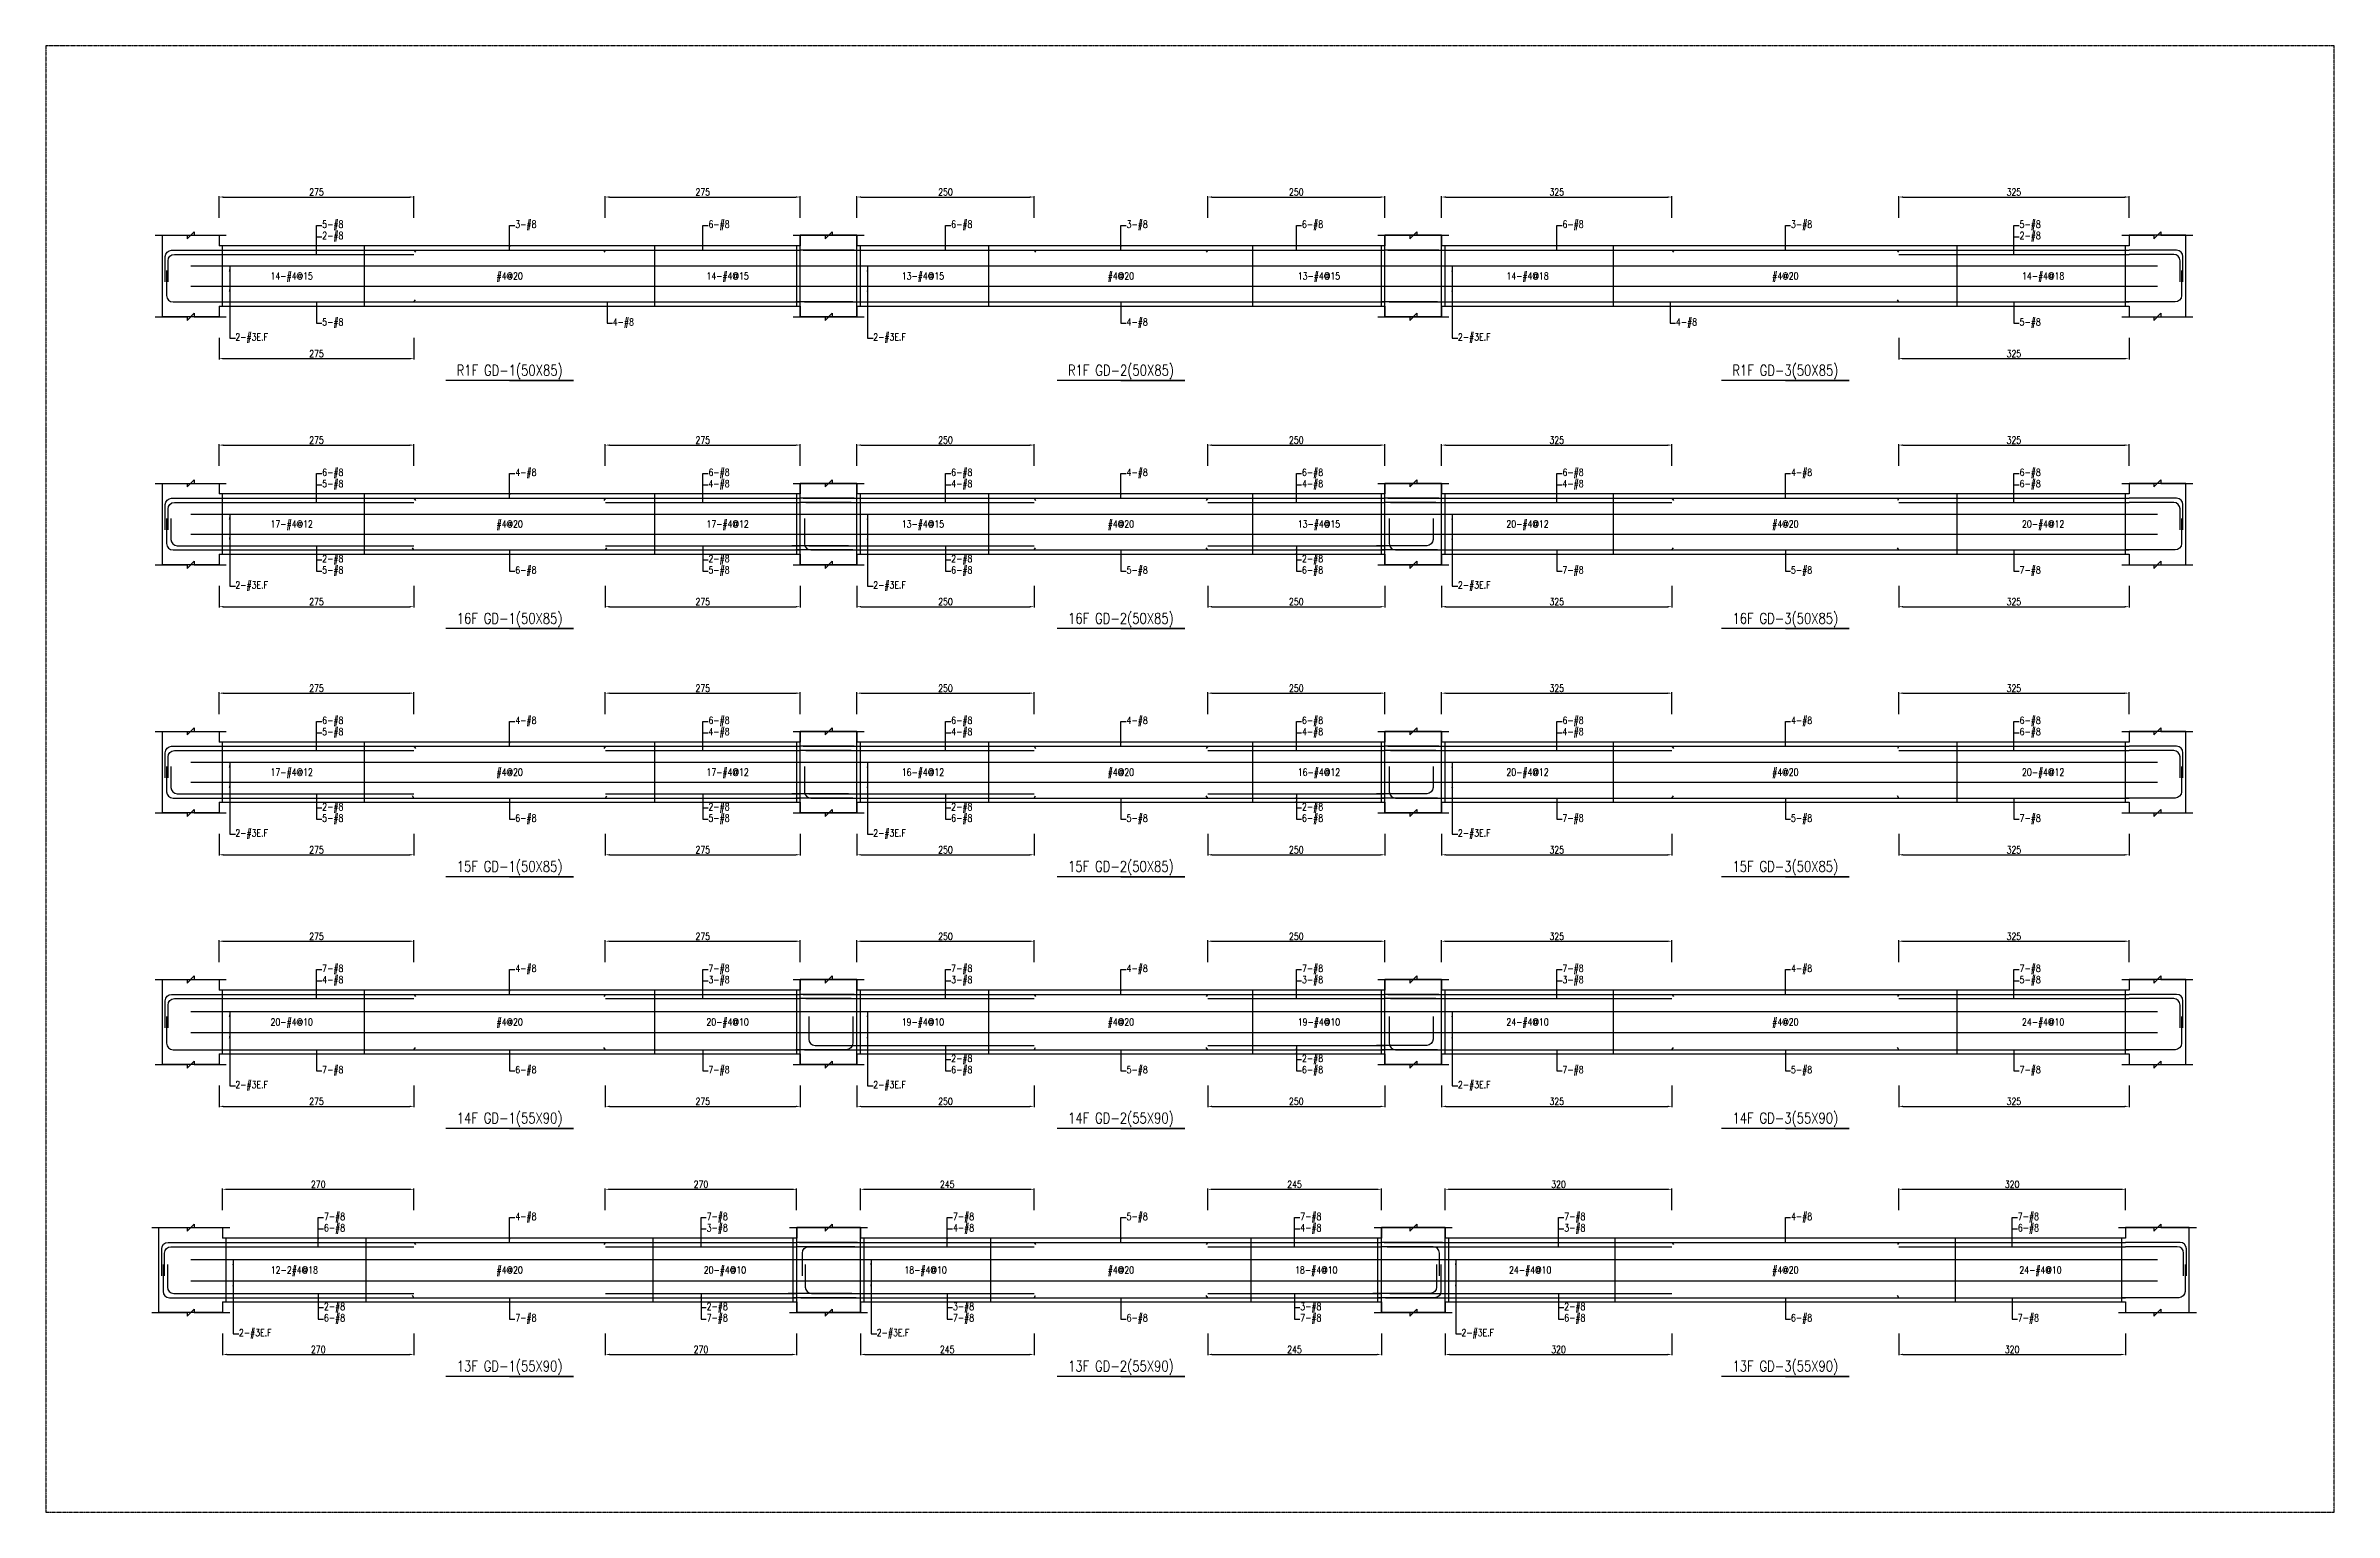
# Model space of a CAD drawing. Header units: millimetres. Extents: x 0 to 84580, y -12276 to 4373.
# Drawn here: x 35832 to 39061, y -6138 to -4069 of the extents above; entities that cross this region are included whole.
import ezdxf
from ezdxf.enums import TextEntityAlignment as Align

# ---------------------------------------------------------------- set-up
doc = ezdxf.new("R2010")
doc.units = ezdxf.units.MM
doc.header["$MEASUREMENT"] = 0
doc.linetypes.add('CENTER', pattern=[2, 1.25, -0.25, 0.25, -0.25])
for name, color, linetype in [('S-DIM', 2, 'Continuous'), ('S-GRID', 1, 'CENTER'), ('S-LEADER', 2, 'Continuous'), ('S-RC', 130, 'Continuous'), ('S-REINF', 6, 'Continuous'), ('S-TEXT', 2, 'Continuous')]:
    doc.layers.add(name, color=color, linetype=linetype)
doc.styles.add('CS4', font='romans.shx', dxfattribs={"width": 0.8, "bigfont": 'lsp.shx'})
doc.styles.get("Standard").update_dxf_attribs({"font": 'arial.ttf'})
doc.dimstyles.new('ISO-25', dxfattribs={"dimtxt": 2.5, "dimasz": 2.5, "dimexe": 1.25, "dimexo": 0.625, "dimtad": 1, "dimtxsty": 'Standard', "dimcen": 2.5, "dimadec": 0, "dimazin": 0, "dimtfac": 1, "dimtmove": 0, "dimatfit": 3, "dimfxl": 0, "dimarcsym": 0})

msp = doc.modelspace()

# ---------------------------------------------------------------- texts
at = {"layer": 'S-LEADER', "char_height": 10, "attachment_point": 4, "style": 'CS4'}
for s, insert in [('5-#8', (36222.044, -4322.382)), ('3-#8', (36494.544, -4322.382)), ('6-#8', (36767.044, -4322.382)), ('6-#8', (37109.544, -4322.382)), ('3-#8', (37357.044, -4322.382)), ('6-#8', (37604.544, -4322.382)), ('6-#8', (37972.044, -4322.382)), ('3-#8', (38294.544, -4322.382)), ('5-#8', (38617.044, -4322.382)), ('2-#8', (36222.044, -4338.382)), ('2-#8', (38617.044, -4338.382)), ('5-#8', (36222.044, -4460.382)), ('4-#8', (36632.044, -4460.382)), ('4-#8', (37357.044, -4460.382)), ('4-#8', (38132.044, -4460.382)), ('5-#8', (38617.044, -4460.382)), ('5-#8', (36222.044, -4688.382)), ('6-#8', (36222.044, -4672.382)), ('4-#8', (36494.544, -4672.382)), ('4-#8', (36767.044, -4688.382)), ('6-#8', (36767.044, -4672.382)), ('4-#8', (37109.544, -4688.382)), ('6-#8', (37109.544, -4672.382)), ('4-#8', (37357.044, -4672.382)), ('4-#8', (37604.544, -4688.382)), ('6-#8', (37604.544, -4672.382)), ('4-#8', (37972.044, -4688.382)), ('6-#8', (37972.044, -4672.382)), ('4-#8', (38294.544, -4672.382)), ('6-#8', (38617.044, -4672.382)), ('6-#8', (38617.044, -4688.382)), ('2-#8', (36222.044, -4794.382)), ('5-#8', (36222.044, -4810.382)), ('6-#8', (36494.544, -4810.382)), ('2-#8', (36767.044, -4794.382)), ('5-#8', (36767.044, -4810.382)), ('2-#8', (37109.544, -4794.382)), ('6-#8', (37109.544, -4810.382)), ('5-#8', (37357.044, -4810.382)), ('2-#8', (37604.544, -4794.382)), ('6-#8', (37604.544, -4810.382)), ('7-#8', (37972.044, -4810.382)), ('5-#8', (38294.544, -4810.382)), ('7-#8', (38617.044, -4810.382)), ('5-#8', (36222.044, -5038.382)), ('6-#8', (36222.044, -5022.382)), ('4-#8', (36494.544, -5022.382)), ('4-#8', (36767.044, -5038.382)), ('6-#8', (36767.044, -5022.382)), ('4-#8', (37109.544, -5038.382)), ('6-#8', (37109.544, -5022.382)), ('4-#8', (37357.044, -5022.382)), ('4-#8', (37604.544, -5038.382)), ('6-#8', (37604.544, -5022.382)), ('4-#8', (37972.044, -5038.382)), ('6-#8', (37972.044, -5022.382)), ('4-#8', (38294.544, -5022.382)), ('6-#8', (38617.044, -5022.382)), ('6-#8', (38617.044, -5038.382)), ('2-#8', (36222.044, -5144.382)), ('5-#8', (36222.044, -5160.382)), ('6-#8', (36494.544, -5160.382)), ('2-#8', (36767.044, -5144.382)), ('5-#8', (36767.044, -5160.382)), ('2-#8', (37109.544, -5144.382)), ('6-#8', (37109.544, -5160.382)), ('5-#8', (37357.044, -5160.382)), ('2-#8', (37604.544, -5144.382)), ('6-#8', (37604.544, -5160.382)), ('7-#8', (37972.044, -5160.382)), ('5-#8', (38294.544, -5160.382)), ('7-#8', (38617.044, -5160.382)), ('7-#8', (36222.044, -5372.382)), ('4-#8', (36222.044, -5388.382)), ('4-#8', (36494.544, -5372.382)), ('7-#8', (36767.044, -5372.382)), ('3-#8', (36767.044, -5388.382)), ('7-#8', (37109.544, -5372.382)), ('3-#8', (37109.544, -5388.382)), ('4-#8', (37357.044, -5372.382)), ('7-#8', (37604.544, -5372.382)), ('3-#8', (37604.544, -5388.382)), ('7-#8', (37972.044, -5372.382)), ('3-#8', (37972.044, -5388.382)), ('4-#8', (38294.544, -5372.382)), ('7-#8', (38617.044, -5372.382)), ('5-#8', (38617.044, -5388.382)), ('7-#8', (36222.044, -5515.382)), ('6-#8', (36494.544, -5515.382)), ('7-#8', (36767.044, -5515.382)), ('2-#8', (37109.544, -5499.382)), ('6-#8', (37109.544, -5515.382)), ('5-#8', (37357.044, -5515.382)), ('2-#8', (37604.544, -5499.382)), ('6-#8', (37604.544, -5515.382)), ('7-#8', (37972.044, -5515.382)), ('5-#8', (38294.544, -5515.382)), ('7-#8', (38617.044, -5515.382)), ('7-#8', (36224.544, -5722.382)), ('4-#8', (36494.544, -5722.382)), ('7-#8', (36764.544, -5722.382)), ('7-#8', (37112.044, -5722.382)), ('5-#8', (37357.044, -5722.382)), ('7-#8', (37602.044, -5722.382)), ('7-#8', (37974.544, -5722.382)), ('4-#8', (38294.544, -5722.382)), ('7-#8', (38614.544, -5722.382)), ('6-#8', (36224.544, -5738.382)), ('3-#8', (36764.544, -5738.382)), ('4-#8', (37112.044, -5738.382)), ('4-#8', (37602.044, -5738.382)), ('3-#8', (37974.544, -5738.382)), ('6-#8', (38614.544, -5738.382)), ('2-#8', (36224.544, -5849.382)), ('2-#8', (36764.544, -5849.382)), ('3-#8', (37112.044, -5849.382)), ('3-#8', (37602.044, -5849.382)), ('2-#8', (37974.544, -5849.382)), ('6-#8', (36224.544, -5865.382)), ('7-#8', (36494.544, -5865.382)), ('7-#8', (36764.544, -5865.382)), ('7-#8', (37112.044, -5865.382)), ('6-#8', (37357.044, -5865.382)), ('7-#8', (37602.044, -5865.382)), ('6-#8', (37974.544, -5865.382)), ('6-#8', (38294.544, -5865.382)), ('7-#8', (38614.544, -5865.382))]:
    msp.add_mtext(s, dxfattribs=dict(at, insert=insert))
at = {"layer": 'S-LEADER', "color": 3, "char_height": 10, "attachment_point": 4, "style": 'CS4'}
for insert in [(36099.544, -4481.382), (36999.544, -4481.382), (37824.544, -4481.382), (36099.544, -4831.382), (36999.544, -4831.382), (37824.544, -4831.382), (36099.544, -5181.382), (36999.544, -5181.382), (37824.544, -5181.382), (36099.544, -5536.382), (36999.544, -5536.382), (37824.544, -5536.382), (36104.544, -5886.382), (37004.544, -5886.382), (37829.544, -5886.382)]:
    msp.add_mtext('2-#3E.F', dxfattribs=dict(at, insert=insert))
at = {"layer": 'S-RC', "style": 'CS4', "width": 0.8}
for s, p in [('R1F GD-1(50X85)', (36486.544, -4534.382)), ('R1F GD-2(50X85)', (37349.044, -4534.382)), ('R1F GD-3(50X85)', (38286.544, -4534.382)), ('16F GD-1(50X85)', (36486.544, -4884.382)), ('16F GD-2(50X85)', (37349.044, -4884.382)), ('16F GD-3(50X85)', (38286.544, -4884.382)), ('15F GD-1(50X85)', (36486.544, -5234.382)), ('15F GD-2(50X85)', (37349.044, -5234.382)), ('15F GD-3(50X85)', (38286.544, -5234.382)), ('14F GD-1(55X90)', (36486.544, -5589.382)), ('14F GD-2(55X90)', (37349.044, -5589.382)), ('14F GD-3(55X90)', (38286.544, -5589.382)), ('13F GD-1(55X90)', (36486.544, -5939.382)), ('13F GD-2(55X90)', (37349.044, -5939.382)), ('13F GD-3(55X90)', (38286.544, -5939.382))]:
    msp.add_text(s, height=15, dxfattribs=at).set_placement(p, align=Align.CENTER)
at = {"layer": 'S-TEXT', "color": 1, "style": 'CS4', "width": 0.8}
for s, p in [('14-#4@15', (36179.044, -4398.882)), ('#4@20', (36486.544, -4398.882)), ('14-#4@15', (36794.044, -4398.882)), ('13-#4@15', (37069.669, -4398.882)), ('#4@20', (37349.044, -4398.882)), ('13-#4@15', (37628.419, -4398.882)), ('14-#4@18', (37922.794, -4398.882)), ('#4@20', (38286.544, -4398.882)), ('14-#4@18', (38650.294, -4398.882)), ('17-#4@12', (36179.044, -4748.882)), ('#4@20', (36486.544, -4748.882)), ('17-#4@12', (36794.044, -4748.882)), ('13-#4@15', (37069.669, -4748.882)), ('#4@20', (37349.044, -4748.882)), ('13-#4@15', (37628.419, -4748.882)), ('20-#4@12', (37922.794, -4748.882)), ('#4@20', (38286.544, -4748.882)), ('20-#4@12', (38650.294, -4748.882)), ('17-#4@12', (36179.044, -5098.882)), ('#4@20', (36486.544, -5098.882)), ('17-#4@12', (36794.044, -5098.882)), ('16-#4@12', (37069.669, -5098.882)), ('#4@20', (37349.044, -5098.882)), ('16-#4@12', (37628.419, -5098.882)), ('20-#4@12', (37922.794, -5098.882)), ('#4@20', (38286.544, -5098.882)), ('20-#4@12', (38650.294, -5098.882)), ('20-#4@10', (36179.044, -5451.382)), ('#4@20', (36486.544, -5451.382)), ('20-#4@10', (36794.044, -5451.382)), ('19-#4@10', (37069.669, -5451.382)), ('#4@20', (37349.044, -5451.382)), ('19-#4@10', (37628.419, -5451.382)), ('24-#4@10', (37922.794, -5451.382)), ('#4@20', (38286.544, -5451.382)), ('24-#4@10', (38650.294, -5451.382)), ('12-2#4@18', (36182.794, -5801.382)), ('#4@20', (36486.544, -5801.382)), ('20-#4@10', (36790.294, -5801.382)), ('18-#4@10', (37073.419, -5801.382)), ('#4@20', (37349.044, -5801.382)), ('18-#4@10', (37624.669, -5801.382)), ('24-#4@10', (37926.544, -5801.382)), ('#4@20', (38286.544, -5801.382)), ('24-#4@10', (38646.544, -5801.382))]:
    msp.add_text(s, height=10, dxfattribs=at).set_placement(p, align=Align.CENTER)

# ---------------------------------------------------------------- blocks, each defined once
blk = doc.blocks.new('*D1484')
at = {"layer": 'DEFPOINTS', "color": 0, "transparency": 16777216}
for p in [(36351.5, -5682.4), (36081.5, -5712.4), (36351.5, -5712.4)]:
    blk.add_point(p, dxfattribs=at)
at = {"layer": 'S-DIM', "color": 0, "lineweight": -2, "transparency": 16777216}
for p, q in [((36081.5, -5711.8), (36081.5, -5681.1)), ((36087.5, -5682.4), (36345.5, -5682.4)), ((36351.5, -5711.8), (36351.5, -5681.1))]:
    blk.add_line(p, q, dxfattribs=at)
at = {"layer": 'S-DIM', "color": 0, "transparency": 16777216}
for points in [[(36087.5, -5681.4), (36087.5, -5683.4), (36081.5, -5682.4)], [(36345.5, -5681.4), (36345.5, -5683.4), (36351.5, -5682.4)]]:
    blk.add_solid(points, dxfattribs=at)
at = {"layer": 'S-DIM', "color": 0, "transparency": 16777216, "insert": (36216.5, -5675.4), "char_height": 10, "attachment_point": 5, "style": 'CS4'}
blk.add_mtext('270', dxfattribs=at)
blk = doc.blocks.new('*D1485')
at = {"layer": 'DEFPOINTS', "color": 0, "transparency": 16777216}
for p in [(36891.5, -5682.4), (36621.5, -5712.4), (36891.5, -5712.4)]:
    blk.add_point(p, dxfattribs=at)
at = {"layer": 'S-DIM', "color": 0, "lineweight": -2, "transparency": 16777216}
for p, q in [((36621.5, -5711.8), (36621.5, -5681.1)), ((36627.5, -5682.4), (36885.5, -5682.4)), ((36891.5, -5711.8), (36891.5, -5681.1))]:
    blk.add_line(p, q, dxfattribs=at)
at = {"layer": 'S-DIM', "color": 0, "transparency": 16777216}
for points in [[(36627.5, -5681.4), (36627.5, -5683.4), (36621.5, -5682.4)], [(36885.5, -5681.4), (36885.5, -5683.4), (36891.5, -5682.4)]]:
    blk.add_solid(points, dxfattribs=at)
at = {"layer": 'S-DIM', "color": 0, "transparency": 16777216, "insert": (36756.5, -5675.4), "char_height": 10, "attachment_point": 5, "style": 'CS4'}
blk.add_mtext('270', dxfattribs=at)
blk = doc.blocks.new('*D1486')
at = {"layer": 'DEFPOINTS', "color": 0, "transparency": 16777216}
for p in [(36081.5, -5885.4), (36351.5, -5885.4), (36351.5, -5915.4)]:
    blk.add_point(p, dxfattribs=at)
at = {"layer": 'S-DIM', "color": 0, "lineweight": -2, "transparency": 16777216}
for p, q in [((36081.5, -5886), (36081.5, -5916.6)), ((36351.5, -5886), (36351.5, -5916.6)), ((36087.5, -5915.4), (36345.5, -5915.4))]:
    blk.add_line(p, q, dxfattribs=at)
at = {"layer": 'S-DIM', "color": 0, "transparency": 16777216}
for points in [[(36087.5, -5914.4), (36087.5, -5916.4), (36081.5, -5915.4)], [(36345.5, -5914.4), (36345.5, -5916.4), (36351.5, -5915.4)]]:
    blk.add_solid(points, dxfattribs=at)
at = {"layer": 'S-DIM', "color": 0, "transparency": 16777216, "insert": (36216.5, -5908.4), "char_height": 10, "attachment_point": 5, "style": 'CS4'}
blk.add_mtext('270', dxfattribs=at)
blk = doc.blocks.new('*D1487')
at = {"layer": 'DEFPOINTS', "color": 0, "transparency": 16777216}
for p in [(36621.5, -5885.4), (36891.5, -5885.4), (36891.5, -5915.4)]:
    blk.add_point(p, dxfattribs=at)
at = {"layer": 'S-DIM', "color": 0, "lineweight": -2, "transparency": 16777216}
for p, q in [((36621.5, -5886), (36621.5, -5916.6)), ((36891.5, -5886), (36891.5, -5916.6)), ((36627.5, -5915.4), (36885.5, -5915.4))]:
    blk.add_line(p, q, dxfattribs=at)
at = {"layer": 'S-DIM', "color": 0, "transparency": 16777216}
for points in [[(36627.5, -5914.4), (36627.5, -5916.4), (36621.5, -5915.4)], [(36885.5, -5914.4), (36885.5, -5916.4), (36891.5, -5915.4)]]:
    blk.add_solid(points, dxfattribs=at)
at = {"layer": 'S-DIM', "color": 0, "transparency": 16777216, "insert": (36756.5, -5908.4), "char_height": 10, "attachment_point": 5, "style": 'CS4'}
blk.add_mtext('270', dxfattribs=at)
blk = doc.blocks.new('*D1488')
at = {"layer": 'DEFPOINTS', "color": 0, "transparency": 16777216}
for p in [(36351.5, -5332.4), (36076.5, -5362.4), (36351.5, -5362.4)]:
    blk.add_point(p, dxfattribs=at)
at = {"layer": 'S-DIM', "color": 0, "lineweight": -2, "transparency": 16777216}
for p, q in [((36076.5, -5361.8), (36076.5, -5331.1)), ((36082.5, -5332.4), (36345.5, -5332.4)), ((36351.5, -5361.8), (36351.5, -5331.1))]:
    blk.add_line(p, q, dxfattribs=at)
at = {"layer": 'S-DIM', "color": 0, "transparency": 16777216}
for points in [[(36082.5, -5331.4), (36082.5, -5333.4), (36076.5, -5332.4)], [(36345.5, -5331.4), (36345.5, -5333.4), (36351.5, -5332.4)]]:
    blk.add_solid(points, dxfattribs=at)
at = {"layer": 'S-DIM', "color": 0, "transparency": 16777216, "insert": (36214, -5325.4), "char_height": 10, "attachment_point": 5, "style": 'CS4'}
blk.add_mtext('275', dxfattribs=at)
blk = doc.blocks.new('*D1489')
at = {"layer": 'DEFPOINTS', "color": 0, "transparency": 16777216}
for p in [(36896.5, -5332.4), (36621.5, -5362.4), (36896.5, -5362.4)]:
    blk.add_point(p, dxfattribs=at)
at = {"layer": 'S-DIM', "color": 0, "lineweight": -2, "transparency": 16777216}
for p, q in [((36621.5, -5361.8), (36621.5, -5331.1)), ((36627.5, -5332.4), (36890.5, -5332.4)), ((36896.5, -5361.8), (36896.5, -5331.1))]:
    blk.add_line(p, q, dxfattribs=at)
at = {"layer": 'S-DIM', "color": 0, "transparency": 16777216}
for points in [[(36627.5, -5331.4), (36627.5, -5333.4), (36621.5, -5332.4)], [(36890.5, -5331.4), (36890.5, -5333.4), (36896.5, -5332.4)]]:
    blk.add_solid(points, dxfattribs=at)
at = {"layer": 'S-DIM', "color": 0, "transparency": 16777216, "insert": (36759, -5325.4), "char_height": 10, "attachment_point": 5, "style": 'CS4'}
blk.add_mtext('275', dxfattribs=at)
blk = doc.blocks.new('*D1490')
at = {"layer": 'DEFPOINTS', "color": 0, "transparency": 16777216}
for p in [(36076.5, -5535.4), (36351.5, -5535.4), (36351.5, -5565.4)]:
    blk.add_point(p, dxfattribs=at)
at = {"layer": 'S-DIM', "color": 0, "lineweight": -2, "transparency": 16777216}
for p, q in [((36076.5, -5536), (36076.5, -5566.6)), ((36351.5, -5536), (36351.5, -5566.6)), ((36082.5, -5565.4), (36345.5, -5565.4))]:
    blk.add_line(p, q, dxfattribs=at)
at = {"layer": 'S-DIM', "color": 0, "transparency": 16777216}
for points in [[(36082.5, -5564.4), (36082.5, -5566.4), (36076.5, -5565.4)], [(36345.5, -5564.4), (36345.5, -5566.4), (36351.5, -5565.4)]]:
    blk.add_solid(points, dxfattribs=at)
at = {"layer": 'S-DIM', "color": 0, "transparency": 16777216, "insert": (36214, -5558.4), "char_height": 10, "attachment_point": 5, "style": 'CS4'}
blk.add_mtext('275', dxfattribs=at)
blk = doc.blocks.new('*D1491')
at = {"layer": 'DEFPOINTS', "color": 0, "transparency": 16777216}
for p in [(36621.5, -5535.4), (36896.5, -5535.4), (36896.5, -5565.4)]:
    blk.add_point(p, dxfattribs=at)
at = {"layer": 'S-DIM', "color": 0, "lineweight": -2, "transparency": 16777216}
for p, q in [((36621.5, -5536), (36621.5, -5566.6)), ((36896.5, -5536), (36896.5, -5566.6)), ((36627.5, -5565.4), (36890.5, -5565.4))]:
    blk.add_line(p, q, dxfattribs=at)
at = {"layer": 'S-DIM', "color": 0, "transparency": 16777216}
for points in [[(36627.5, -5564.4), (36627.5, -5566.4), (36621.5, -5565.4)], [(36890.5, -5564.4), (36890.5, -5566.4), (36896.5, -5565.4)]]:
    blk.add_solid(points, dxfattribs=at)
at = {"layer": 'S-DIM', "color": 0, "transparency": 16777216, "insert": (36759, -5558.4), "char_height": 10, "attachment_point": 5, "style": 'CS4'}
blk.add_mtext('275', dxfattribs=at)
blk = doc.blocks.new('*D1492')
at = {"layer": 'DEFPOINTS', "color": 0, "transparency": 16777216}
for p in [(36351.5, -4982.4), (36076.5, -5012.4), (36351.5, -5012.4)]:
    blk.add_point(p, dxfattribs=at)
at = {"layer": 'S-DIM', "color": 0, "lineweight": -2, "transparency": 16777216}
for p, q in [((36076.5, -5011.8), (36076.5, -4981.1)), ((36082.5, -4982.4), (36345.5, -4982.4)), ((36351.5, -5011.8), (36351.5, -4981.1))]:
    blk.add_line(p, q, dxfattribs=at)
at = {"layer": 'S-DIM', "color": 0, "transparency": 16777216}
for points in [[(36082.5, -4981.4), (36082.5, -4983.4), (36076.5, -4982.4)], [(36345.5, -4981.4), (36345.5, -4983.4), (36351.5, -4982.4)]]:
    blk.add_solid(points, dxfattribs=at)
at = {"layer": 'S-DIM', "color": 0, "transparency": 16777216, "insert": (36214, -4975.4), "char_height": 10, "attachment_point": 5, "style": 'CS4'}
blk.add_mtext('275', dxfattribs=at)
blk = doc.blocks.new('*D1493')
at = {"layer": 'DEFPOINTS', "color": 0, "transparency": 16777216}
for p in [(36896.5, -4982.4), (36621.5, -5012.4), (36896.5, -5012.4)]:
    blk.add_point(p, dxfattribs=at)
at = {"layer": 'S-DIM', "color": 0, "lineweight": -2, "transparency": 16777216}
for p, q in [((36621.5, -5011.8), (36621.5, -4981.1)), ((36627.5, -4982.4), (36890.5, -4982.4)), ((36896.5, -5011.8), (36896.5, -4981.1))]:
    blk.add_line(p, q, dxfattribs=at)
at = {"layer": 'S-DIM', "color": 0, "transparency": 16777216}
for points in [[(36627.5, -4981.4), (36627.5, -4983.4), (36621.5, -4982.4)], [(36890.5, -4981.4), (36890.5, -4983.4), (36896.5, -4982.4)]]:
    blk.add_solid(points, dxfattribs=at)
at = {"layer": 'S-DIM', "color": 0, "transparency": 16777216, "insert": (36759, -4975.4), "char_height": 10, "attachment_point": 5, "style": 'CS4'}
blk.add_mtext('275', dxfattribs=at)
blk = doc.blocks.new('*D1494')
at = {"layer": 'DEFPOINTS', "color": 0, "transparency": 16777216}
for p in [(36076.5, -5180.4), (36351.5, -5180.4), (36351.5, -5210.4)]:
    blk.add_point(p, dxfattribs=at)
at = {"layer": 'S-DIM', "color": 0, "lineweight": -2, "transparency": 16777216}
for p, q in [((36076.5, -5181), (36076.5, -5211.6)), ((36351.5, -5181), (36351.5, -5211.6)), ((36082.5, -5210.4), (36345.5, -5210.4))]:
    blk.add_line(p, q, dxfattribs=at)
at = {"layer": 'S-DIM', "color": 0, "transparency": 16777216}
for points in [[(36082.5, -5209.4), (36082.5, -5211.4), (36076.5, -5210.4)], [(36345.5, -5209.4), (36345.5, -5211.4), (36351.5, -5210.4)]]:
    blk.add_solid(points, dxfattribs=at)
at = {"layer": 'S-DIM', "color": 0, "transparency": 16777216, "insert": (36214, -5203.4), "char_height": 10, "attachment_point": 5, "style": 'CS4'}
blk.add_mtext('275', dxfattribs=at)
blk = doc.blocks.new('*D1495')
at = {"layer": 'DEFPOINTS', "color": 0, "transparency": 16777216}
for p in [(36621.5, -5180.4), (36896.5, -5180.4), (36896.5, -5210.4)]:
    blk.add_point(p, dxfattribs=at)
at = {"layer": 'S-DIM', "color": 0, "lineweight": -2, "transparency": 16777216}
for p, q in [((36621.5, -5181), (36621.5, -5211.6)), ((36896.5, -5181), (36896.5, -5211.6)), ((36627.5, -5210.4), (36890.5, -5210.4))]:
    blk.add_line(p, q, dxfattribs=at)
at = {"layer": 'S-DIM', "color": 0, "transparency": 16777216}
for points in [[(36627.5, -5209.4), (36627.5, -5211.4), (36621.5, -5210.4)], [(36890.5, -5209.4), (36890.5, -5211.4), (36896.5, -5210.4)]]:
    blk.add_solid(points, dxfattribs=at)
at = {"layer": 'S-DIM', "color": 0, "transparency": 16777216, "insert": (36759, -5203.4), "char_height": 10, "attachment_point": 5, "style": 'CS4'}
blk.add_mtext('275', dxfattribs=at)
blk = doc.blocks.new('*D1496')
at = {"layer": 'DEFPOINTS', "color": 0, "transparency": 16777216}
for p in [(36351.5, -4632.4), (36076.5, -4662.4), (36351.5, -4662.4)]:
    blk.add_point(p, dxfattribs=at)
at = {"layer": 'S-DIM', "color": 0, "lineweight": -2, "transparency": 16777216}
for p, q in [((36076.5, -4661.8), (36076.5, -4631.1)), ((36082.5, -4632.4), (36345.5, -4632.4)), ((36351.5, -4661.8), (36351.5, -4631.1))]:
    blk.add_line(p, q, dxfattribs=at)
at = {"layer": 'S-DIM', "color": 0, "transparency": 16777216}
for points in [[(36082.5, -4631.4), (36082.5, -4633.4), (36076.5, -4632.4)], [(36345.5, -4631.4), (36345.5, -4633.4), (36351.5, -4632.4)]]:
    blk.add_solid(points, dxfattribs=at)
at = {"layer": 'S-DIM', "color": 0, "transparency": 16777216, "insert": (36214, -4625.4), "char_height": 10, "attachment_point": 5, "style": 'CS4'}
blk.add_mtext('275', dxfattribs=at)
blk = doc.blocks.new('*D1497')
at = {"layer": 'DEFPOINTS', "color": 0, "transparency": 16777216}
for p in [(36896.5, -4632.4), (36621.5, -4662.4), (36896.5, -4662.4)]:
    blk.add_point(p, dxfattribs=at)
at = {"layer": 'S-DIM', "color": 0, "lineweight": -2, "transparency": 16777216}
for p, q in [((36621.5, -4661.8), (36621.5, -4631.1)), ((36627.5, -4632.4), (36890.5, -4632.4)), ((36896.5, -4661.8), (36896.5, -4631.1))]:
    blk.add_line(p, q, dxfattribs=at)
at = {"layer": 'S-DIM', "color": 0, "transparency": 16777216}
for points in [[(36627.5, -4631.4), (36627.5, -4633.4), (36621.5, -4632.4)], [(36890.5, -4631.4), (36890.5, -4633.4), (36896.5, -4632.4)]]:
    blk.add_solid(points, dxfattribs=at)
at = {"layer": 'S-DIM', "color": 0, "transparency": 16777216, "insert": (36759, -4625.4), "char_height": 10, "attachment_point": 5, "style": 'CS4'}
blk.add_mtext('275', dxfattribs=at)
blk = doc.blocks.new('*D1498')
at = {"layer": 'DEFPOINTS', "color": 0, "transparency": 16777216}
for p in [(36076.5, -4830.4), (36351.5, -4830.4), (36351.5, -4860.4)]:
    blk.add_point(p, dxfattribs=at)
at = {"layer": 'S-DIM', "color": 0, "lineweight": -2, "transparency": 16777216}
for p, q in [((36076.5, -4831), (36076.5, -4861.6)), ((36351.5, -4831), (36351.5, -4861.6)), ((36082.5, -4860.4), (36345.5, -4860.4))]:
    blk.add_line(p, q, dxfattribs=at)
at = {"layer": 'S-DIM', "color": 0, "transparency": 16777216}
for points in [[(36082.5, -4859.4), (36082.5, -4861.4), (36076.5, -4860.4)], [(36345.5, -4859.4), (36345.5, -4861.4), (36351.5, -4860.4)]]:
    blk.add_solid(points, dxfattribs=at)
at = {"layer": 'S-DIM', "color": 0, "transparency": 16777216, "insert": (36214, -4853.4), "char_height": 10, "attachment_point": 5, "style": 'CS4'}
blk.add_mtext('275', dxfattribs=at)
blk = doc.blocks.new('*D1499')
at = {"layer": 'DEFPOINTS', "color": 0, "transparency": 16777216}
for p in [(36621.5, -4830.4), (36896.5, -4830.4), (36896.5, -4860.4)]:
    blk.add_point(p, dxfattribs=at)
at = {"layer": 'S-DIM', "color": 0, "lineweight": -2, "transparency": 16777216}
for p, q in [((36621.5, -4831), (36621.5, -4861.6)), ((36896.5, -4831), (36896.5, -4861.6)), ((36627.5, -4860.4), (36890.5, -4860.4))]:
    blk.add_line(p, q, dxfattribs=at)
at = {"layer": 'S-DIM', "color": 0, "transparency": 16777216}
for points in [[(36627.5, -4859.4), (36627.5, -4861.4), (36621.5, -4860.4)], [(36890.5, -4859.4), (36890.5, -4861.4), (36896.5, -4860.4)]]:
    blk.add_solid(points, dxfattribs=at)
at = {"layer": 'S-DIM', "color": 0, "transparency": 16777216, "insert": (36759, -4853.4), "char_height": 10, "attachment_point": 5, "style": 'CS4'}
blk.add_mtext('275', dxfattribs=at)
blk = doc.blocks.new('*D1444')
at = {"layer": 'DEFPOINTS', "color": 0, "transparency": 16777216}
for p in [(36351.5, -4282.4), (36076.5, -4312.4), (36351.5, -4312.4)]:
    blk.add_point(p, dxfattribs=at)
at = {"layer": 'S-DIM', "color": 0, "lineweight": -2, "transparency": 16777216}
for p, q in [((36076.5, -4311.8), (36076.5, -4281.1)), ((36082.5, -4282.4), (36345.5, -4282.4)), ((36351.5, -4311.8), (36351.5, -4281.1))]:
    blk.add_line(p, q, dxfattribs=at)
at = {"layer": 'S-DIM', "color": 0, "transparency": 16777216}
for points in [[(36082.5, -4281.4), (36082.5, -4283.4), (36076.5, -4282.4)], [(36345.5, -4281.4), (36345.5, -4283.4), (36351.5, -4282.4)]]:
    blk.add_solid(points, dxfattribs=at)
at = {"layer": 'S-DIM', "color": 0, "transparency": 16777216, "insert": (36214, -4275.4), "char_height": 10, "attachment_point": 5, "style": 'CS4'}
blk.add_mtext('275', dxfattribs=at)
blk = doc.blocks.new('*D1445')
at = {"layer": 'DEFPOINTS', "color": 0, "transparency": 16777216}
for p in [(36896.5, -4282.4), (36621.5, -4312.4), (36896.5, -4312.4)]:
    blk.add_point(p, dxfattribs=at)
at = {"layer": 'S-DIM', "color": 0, "lineweight": -2, "transparency": 16777216}
for p, q in [((36621.5, -4311.8), (36621.5, -4281.1)), ((36627.5, -4282.4), (36890.5, -4282.4)), ((36896.5, -4311.8), (36896.5, -4281.1))]:
    blk.add_line(p, q, dxfattribs=at)
at = {"layer": 'S-DIM', "color": 0, "transparency": 16777216}
for points in [[(36627.5, -4281.4), (36627.5, -4283.4), (36621.5, -4282.4)], [(36890.5, -4281.4), (36890.5, -4283.4), (36896.5, -4282.4)]]:
    blk.add_solid(points, dxfattribs=at)
at = {"layer": 'S-DIM', "color": 0, "transparency": 16777216, "insert": (36759, -4275.4), "char_height": 10, "attachment_point": 5, "style": 'CS4'}
blk.add_mtext('275', dxfattribs=at)
blk = doc.blocks.new('*D1446')
at = {"layer": 'DEFPOINTS', "color": 0, "transparency": 16777216}
for p in [(36076.5, -4480.4), (36351.5, -4480.4), (36351.5, -4510.4)]:
    blk.add_point(p, dxfattribs=at)
at = {"layer": 'S-DIM', "color": 0, "lineweight": -2, "transparency": 16777216}
for p, q in [((36076.5, -4481), (36076.5, -4511.6)), ((36351.5, -4481), (36351.5, -4511.6)), ((36082.5, -4510.4), (36345.5, -4510.4))]:
    blk.add_line(p, q, dxfattribs=at)
at = {"layer": 'S-DIM', "color": 0, "transparency": 16777216}
for points in [[(36082.5, -4509.4), (36082.5, -4511.4), (36076.5, -4510.4)], [(36345.5, -4509.4), (36345.5, -4511.4), (36351.5, -4510.4)]]:
    blk.add_solid(points, dxfattribs=at)
at = {"layer": 'S-DIM', "color": 0, "transparency": 16777216, "insert": (36214, -4503.4), "char_height": 10, "attachment_point": 5, "style": 'CS4'}
blk.add_mtext('275', dxfattribs=at)
blk = doc.blocks.new('*D1447')
at = {"layer": 'DEFPOINTS', "color": 0, "transparency": 16777216}
for p in [(37226.5, -5682.4), (36981.5, -5712.4), (37226.5, -5712.4)]:
    blk.add_point(p, dxfattribs=at)
at = {"layer": 'S-DIM', "color": 0, "lineweight": -2, "transparency": 16777216}
for p, q in [((36981.5, -5711.8), (36981.5, -5681.1)), ((36987.5, -5682.4), (37220.5, -5682.4)), ((37226.5, -5711.8), (37226.5, -5681.1))]:
    blk.add_line(p, q, dxfattribs=at)
at = {"layer": 'S-DIM', "color": 0, "transparency": 16777216}
for points in [[(36987.5, -5681.4), (36987.5, -5683.4), (36981.5, -5682.4)], [(37220.5, -5681.4), (37220.5, -5683.4), (37226.5, -5682.4)]]:
    blk.add_solid(points, dxfattribs=at)
at = {"layer": 'S-DIM', "color": 0, "transparency": 16777216, "insert": (37104, -5675.4), "char_height": 10, "attachment_point": 5, "style": 'CS4'}
blk.add_mtext('245', dxfattribs=at)
blk = doc.blocks.new('*D1448')
at = {"layer": 'DEFPOINTS', "color": 0, "transparency": 16777216}
for p in [(37716.5, -5682.4), (37471.5, -5712.4), (37716.5, -5712.4)]:
    blk.add_point(p, dxfattribs=at)
at = {"layer": 'S-DIM', "color": 0, "lineweight": -2, "transparency": 16777216}
for p, q in [((37471.5, -5711.8), (37471.5, -5681.1)), ((37477.5, -5682.4), (37710.5, -5682.4)), ((37716.5, -5711.8), (37716.5, -5681.1))]:
    blk.add_line(p, q, dxfattribs=at)
at = {"layer": 'S-DIM', "color": 0, "transparency": 16777216}
for points in [[(37477.5, -5681.4), (37477.5, -5683.4), (37471.5, -5682.4)], [(37710.5, -5681.4), (37710.5, -5683.4), (37716.5, -5682.4)]]:
    blk.add_solid(points, dxfattribs=at)
at = {"layer": 'S-DIM', "color": 0, "transparency": 16777216, "insert": (37594, -5675.4), "char_height": 10, "attachment_point": 5, "style": 'CS4'}
blk.add_mtext('245', dxfattribs=at)
blk = doc.blocks.new('*D1449')
at = {"layer": 'DEFPOINTS', "color": 0, "transparency": 16777216}
for p in [(36981.5, -5885.4), (37226.5, -5885.4), (37226.5, -5915.4)]:
    blk.add_point(p, dxfattribs=at)
at = {"layer": 'S-DIM', "color": 0, "lineweight": -2, "transparency": 16777216}
for p, q in [((36981.5, -5886), (36981.5, -5916.6)), ((37226.5, -5886), (37226.5, -5916.6)), ((36987.5, -5915.4), (37220.5, -5915.4))]:
    blk.add_line(p, q, dxfattribs=at)
at = {"layer": 'S-DIM', "color": 0, "transparency": 16777216}
for points in [[(36987.5, -5914.4), (36987.5, -5916.4), (36981.5, -5915.4)], [(37220.5, -5914.4), (37220.5, -5916.4), (37226.5, -5915.4)]]:
    blk.add_solid(points, dxfattribs=at)
at = {"layer": 'S-DIM', "color": 0, "transparency": 16777216, "insert": (37104, -5908.4), "char_height": 10, "attachment_point": 5, "style": 'CS4'}
blk.add_mtext('245', dxfattribs=at)
blk = doc.blocks.new('*D1450')
at = {"layer": 'DEFPOINTS', "color": 0, "transparency": 16777216}
for p in [(37471.5, -5885.4), (37716.5, -5885.4), (37716.5, -5915.4)]:
    blk.add_point(p, dxfattribs=at)
at = {"layer": 'S-DIM', "color": 0, "lineweight": -2, "transparency": 16777216}
for p, q in [((37471.5, -5886), (37471.5, -5916.6)), ((37716.5, -5886), (37716.5, -5916.6)), ((37477.5, -5915.4), (37710.5, -5915.4))]:
    blk.add_line(p, q, dxfattribs=at)
at = {"layer": 'S-DIM', "color": 0, "transparency": 16777216}
for points in [[(37477.5, -5914.4), (37477.5, -5916.4), (37471.5, -5915.4)], [(37710.5, -5914.4), (37710.5, -5916.4), (37716.5, -5915.4)]]:
    blk.add_solid(points, dxfattribs=at)
at = {"layer": 'S-DIM', "color": 0, "transparency": 16777216, "insert": (37594, -5908.4), "char_height": 10, "attachment_point": 5, "style": 'CS4'}
blk.add_mtext('245', dxfattribs=at)
blk = doc.blocks.new('*D1451')
at = {"layer": 'DEFPOINTS', "color": 0, "transparency": 16777216}
for p in [(37226.5, -5332.4), (36976.5, -5362.4), (37226.5, -5362.4)]:
    blk.add_point(p, dxfattribs=at)
at = {"layer": 'S-DIM', "color": 0, "lineweight": -2, "transparency": 16777216}
for p, q in [((36976.5, -5361.8), (36976.5, -5331.1)), ((36982.5, -5332.4), (37220.5, -5332.4)), ((37226.5, -5361.8), (37226.5, -5331.1))]:
    blk.add_line(p, q, dxfattribs=at)
at = {"layer": 'S-DIM', "color": 0, "transparency": 16777216}
for points in [[(36982.5, -5331.4), (36982.5, -5333.4), (36976.5, -5332.4)], [(37220.5, -5331.4), (37220.5, -5333.4), (37226.5, -5332.4)]]:
    blk.add_solid(points, dxfattribs=at)
at = {"layer": 'S-DIM', "color": 0, "transparency": 16777216, "insert": (37101.5, -5325.4), "char_height": 10, "attachment_point": 5, "style": 'CS4'}
blk.add_mtext('250', dxfattribs=at)
blk = doc.blocks.new('*D1452')
at = {"layer": 'DEFPOINTS', "color": 0, "transparency": 16777216}
for p in [(37721.5, -5332.4), (37471.5, -5362.4), (37721.5, -5362.4)]:
    blk.add_point(p, dxfattribs=at)
at = {"layer": 'S-DIM', "color": 0, "lineweight": -2, "transparency": 16777216}
for p, q in [((37471.5, -5361.8), (37471.5, -5331.1)), ((37477.5, -5332.4), (37715.5, -5332.4)), ((37721.5, -5361.8), (37721.5, -5331.1))]:
    blk.add_line(p, q, dxfattribs=at)
at = {"layer": 'S-DIM', "color": 0, "transparency": 16777216}
for points in [[(37477.5, -5331.4), (37477.5, -5333.4), (37471.5, -5332.4)], [(37715.5, -5331.4), (37715.5, -5333.4), (37721.5, -5332.4)]]:
    blk.add_solid(points, dxfattribs=at)
at = {"layer": 'S-DIM', "color": 0, "transparency": 16777216, "insert": (37596.5, -5325.4), "char_height": 10, "attachment_point": 5, "style": 'CS4'}
blk.add_mtext('250', dxfattribs=at)
blk = doc.blocks.new('*D1453')
at = {"layer": 'DEFPOINTS', "color": 0, "transparency": 16777216}
for p in [(36976.5, -5535.4), (37226.5, -5535.4), (37226.5, -5565.4)]:
    blk.add_point(p, dxfattribs=at)
at = {"layer": 'S-DIM', "color": 0, "lineweight": -2, "transparency": 16777216}
for p, q in [((36976.5, -5536), (36976.5, -5566.6)), ((37226.5, -5536), (37226.5, -5566.6)), ((36982.5, -5565.4), (37220.5, -5565.4))]:
    blk.add_line(p, q, dxfattribs=at)
at = {"layer": 'S-DIM', "color": 0, "transparency": 16777216}
for points in [[(36982.5, -5564.4), (36982.5, -5566.4), (36976.5, -5565.4)], [(37220.5, -5564.4), (37220.5, -5566.4), (37226.5, -5565.4)]]:
    blk.add_solid(points, dxfattribs=at)
at = {"layer": 'S-DIM', "color": 0, "transparency": 16777216, "insert": (37101.5, -5558.4), "char_height": 10, "attachment_point": 5, "style": 'CS4'}
blk.add_mtext('250', dxfattribs=at)
blk = doc.blocks.new('*D1454')
at = {"layer": 'DEFPOINTS', "color": 0, "transparency": 16777216}
for p in [(37471.5, -5535.4), (37721.5, -5535.4), (37721.5, -5565.4)]:
    blk.add_point(p, dxfattribs=at)
at = {"layer": 'S-DIM', "color": 0, "lineweight": -2, "transparency": 16777216}
for p, q in [((37471.5, -5536), (37471.5, -5566.6)), ((37721.5, -5536), (37721.5, -5566.6)), ((37477.5, -5565.4), (37715.5, -5565.4))]:
    blk.add_line(p, q, dxfattribs=at)
at = {"layer": 'S-DIM', "color": 0, "transparency": 16777216}
for points in [[(37477.5, -5564.4), (37477.5, -5566.4), (37471.5, -5565.4)], [(37715.5, -5564.4), (37715.5, -5566.4), (37721.5, -5565.4)]]:
    blk.add_solid(points, dxfattribs=at)
at = {"layer": 'S-DIM', "color": 0, "transparency": 16777216, "insert": (37596.5, -5558.4), "char_height": 10, "attachment_point": 5, "style": 'CS4'}
blk.add_mtext('250', dxfattribs=at)
blk = doc.blocks.new('*D1455')
at = {"layer": 'DEFPOINTS', "color": 0, "transparency": 16777216}
for p in [(37226.5, -4982.4), (36976.5, -5012.4), (37226.5, -5012.4)]:
    blk.add_point(p, dxfattribs=at)
at = {"layer": 'S-DIM', "color": 0, "lineweight": -2, "transparency": 16777216}
for p, q in [((36976.5, -5011.8), (36976.5, -4981.1)), ((36982.5, -4982.4), (37220.5, -4982.4)), ((37226.5, -5011.8), (37226.5, -4981.1))]:
    blk.add_line(p, q, dxfattribs=at)
at = {"layer": 'S-DIM', "color": 0, "transparency": 16777216}
for points in [[(36982.5, -4981.4), (36982.5, -4983.4), (36976.5, -4982.4)], [(37220.5, -4981.4), (37220.5, -4983.4), (37226.5, -4982.4)]]:
    blk.add_solid(points, dxfattribs=at)
at = {"layer": 'S-DIM', "color": 0, "transparency": 16777216, "insert": (37101.5, -4975.4), "char_height": 10, "attachment_point": 5, "style": 'CS4'}
blk.add_mtext('250', dxfattribs=at)
blk = doc.blocks.new('*D1456')
at = {"layer": 'DEFPOINTS', "color": 0, "transparency": 16777216}
for p in [(37721.5, -4982.4), (37471.5, -5012.4), (37721.5, -5012.4)]:
    blk.add_point(p, dxfattribs=at)
at = {"layer": 'S-DIM', "color": 0, "lineweight": -2, "transparency": 16777216}
for p, q in [((37471.5, -5011.8), (37471.5, -4981.1)), ((37477.5, -4982.4), (37715.5, -4982.4)), ((37721.5, -5011.8), (37721.5, -4981.1))]:
    blk.add_line(p, q, dxfattribs=at)
at = {"layer": 'S-DIM', "color": 0, "transparency": 16777216}
for points in [[(37477.5, -4981.4), (37477.5, -4983.4), (37471.5, -4982.4)], [(37715.5, -4981.4), (37715.5, -4983.4), (37721.5, -4982.4)]]:
    blk.add_solid(points, dxfattribs=at)
at = {"layer": 'S-DIM', "color": 0, "transparency": 16777216, "insert": (37596.5, -4975.4), "char_height": 10, "attachment_point": 5, "style": 'CS4'}
blk.add_mtext('250', dxfattribs=at)
blk = doc.blocks.new('*D1457')
at = {"layer": 'DEFPOINTS', "color": 0, "transparency": 16777216}
for p in [(36976.5, -5180.4), (37226.5, -5180.4), (37226.5, -5210.4)]:
    blk.add_point(p, dxfattribs=at)
at = {"layer": 'S-DIM', "color": 0, "lineweight": -2, "transparency": 16777216}
for p, q in [((36976.5, -5181), (36976.5, -5211.6)), ((37226.5, -5181), (37226.5, -5211.6)), ((36982.5, -5210.4), (37220.5, -5210.4))]:
    blk.add_line(p, q, dxfattribs=at)
at = {"layer": 'S-DIM', "color": 0, "transparency": 16777216}
for points in [[(36982.5, -5209.4), (36982.5, -5211.4), (36976.5, -5210.4)], [(37220.5, -5209.4), (37220.5, -5211.4), (37226.5, -5210.4)]]:
    blk.add_solid(points, dxfattribs=at)
at = {"layer": 'S-DIM', "color": 0, "transparency": 16777216, "insert": (37101.5, -5203.4), "char_height": 10, "attachment_point": 5, "style": 'CS4'}
blk.add_mtext('250', dxfattribs=at)
blk = doc.blocks.new('*D1458')
at = {"layer": 'DEFPOINTS', "color": 0, "transparency": 16777216}
for p in [(37471.5, -5180.4), (37721.5, -5180.4), (37721.5, -5210.4)]:
    blk.add_point(p, dxfattribs=at)
at = {"layer": 'S-DIM', "color": 0, "lineweight": -2, "transparency": 16777216}
for p, q in [((37471.5, -5181), (37471.5, -5211.6)), ((37721.5, -5181), (37721.5, -5211.6)), ((37477.5, -5210.4), (37715.5, -5210.4))]:
    blk.add_line(p, q, dxfattribs=at)
at = {"layer": 'S-DIM', "color": 0, "transparency": 16777216}
for points in [[(37477.5, -5209.4), (37477.5, -5211.4), (37471.5, -5210.4)], [(37715.5, -5209.4), (37715.5, -5211.4), (37721.5, -5210.4)]]:
    blk.add_solid(points, dxfattribs=at)
at = {"layer": 'S-DIM', "color": 0, "transparency": 16777216, "insert": (37596.5, -5203.4), "char_height": 10, "attachment_point": 5, "style": 'CS4'}
blk.add_mtext('250', dxfattribs=at)
blk = doc.blocks.new('*D1459')
at = {"layer": 'DEFPOINTS', "color": 0, "transparency": 16777216}
for p in [(37226.5, -4632.4), (36976.5, -4662.4), (37226.5, -4662.4)]:
    blk.add_point(p, dxfattribs=at)
at = {"layer": 'S-DIM', "color": 0, "lineweight": -2, "transparency": 16777216}
for p, q in [((36976.5, -4661.8), (36976.5, -4631.1)), ((36982.5, -4632.4), (37220.5, -4632.4)), ((37226.5, -4661.8), (37226.5, -4631.1))]:
    blk.add_line(p, q, dxfattribs=at)
at = {"layer": 'S-DIM', "color": 0, "transparency": 16777216}
for points in [[(36982.5, -4631.4), (36982.5, -4633.4), (36976.5, -4632.4)], [(37220.5, -4631.4), (37220.5, -4633.4), (37226.5, -4632.4)]]:
    blk.add_solid(points, dxfattribs=at)
at = {"layer": 'S-DIM', "color": 0, "transparency": 16777216, "insert": (37101.5, -4625.4), "char_height": 10, "attachment_point": 5, "style": 'CS4'}
blk.add_mtext('250', dxfattribs=at)
blk = doc.blocks.new('*D1460')
at = {"layer": 'DEFPOINTS', "color": 0, "transparency": 16777216}
for p in [(37721.5, -4632.4), (37471.5, -4662.4), (37721.5, -4662.4)]:
    blk.add_point(p, dxfattribs=at)
at = {"layer": 'S-DIM', "color": 0, "lineweight": -2, "transparency": 16777216}
for p, q in [((37471.5, -4661.8), (37471.5, -4631.1)), ((37477.5, -4632.4), (37715.5, -4632.4)), ((37721.5, -4661.8), (37721.5, -4631.1))]:
    blk.add_line(p, q, dxfattribs=at)
at = {"layer": 'S-DIM', "color": 0, "transparency": 16777216}
for points in [[(37477.5, -4631.4), (37477.5, -4633.4), (37471.5, -4632.4)], [(37715.5, -4631.4), (37715.5, -4633.4), (37721.5, -4632.4)]]:
    blk.add_solid(points, dxfattribs=at)
at = {"layer": 'S-DIM', "color": 0, "transparency": 16777216, "insert": (37596.5, -4625.4), "char_height": 10, "attachment_point": 5, "style": 'CS4'}
blk.add_mtext('250', dxfattribs=at)
blk = doc.blocks.new('*D1461')
at = {"layer": 'DEFPOINTS', "color": 0, "transparency": 16777216}
for p in [(36976.5, -4830.4), (37226.5, -4830.4), (37226.5, -4860.4)]:
    blk.add_point(p, dxfattribs=at)
at = {"layer": 'S-DIM', "color": 0, "lineweight": -2, "transparency": 16777216}
for p, q in [((36976.5, -4831), (36976.5, -4861.6)), ((37226.5, -4831), (37226.5, -4861.6)), ((36982.5, -4860.4), (37220.5, -4860.4))]:
    blk.add_line(p, q, dxfattribs=at)
at = {"layer": 'S-DIM', "color": 0, "transparency": 16777216}
for points in [[(36982.5, -4859.4), (36982.5, -4861.4), (36976.5, -4860.4)], [(37220.5, -4859.4), (37220.5, -4861.4), (37226.5, -4860.4)]]:
    blk.add_solid(points, dxfattribs=at)
at = {"layer": 'S-DIM', "color": 0, "transparency": 16777216, "insert": (37101.5, -4853.4), "char_height": 10, "attachment_point": 5, "style": 'CS4'}
blk.add_mtext('250', dxfattribs=at)
blk = doc.blocks.new('*D1462')
at = {"layer": 'DEFPOINTS', "color": 0, "transparency": 16777216}
for p in [(37471.5, -4830.4), (37721.5, -4830.4), (37721.5, -4860.4)]:
    blk.add_point(p, dxfattribs=at)
at = {"layer": 'S-DIM', "color": 0, "lineweight": -2, "transparency": 16777216}
for p, q in [((37471.5, -4831), (37471.5, -4861.6)), ((37721.5, -4831), (37721.5, -4861.6)), ((37477.5, -4860.4), (37715.5, -4860.4))]:
    blk.add_line(p, q, dxfattribs=at)
at = {"layer": 'S-DIM', "color": 0, "transparency": 16777216}
for points in [[(37477.5, -4859.4), (37477.5, -4861.4), (37471.5, -4860.4)], [(37715.5, -4859.4), (37715.5, -4861.4), (37721.5, -4860.4)]]:
    blk.add_solid(points, dxfattribs=at)
at = {"layer": 'S-DIM', "color": 0, "transparency": 16777216, "insert": (37596.5, -4853.4), "char_height": 10, "attachment_point": 5, "style": 'CS4'}
blk.add_mtext('250', dxfattribs=at)
blk = doc.blocks.new('*D1463')
at = {"layer": 'DEFPOINTS', "color": 0, "transparency": 16777216}
for p in [(37226.5, -4282.4), (36976.5, -4312.4), (37226.5, -4312.4)]:
    blk.add_point(p, dxfattribs=at)
at = {"layer": 'S-DIM', "color": 0, "lineweight": -2, "transparency": 16777216}
for p, q in [((36976.5, -4311.8), (36976.5, -4281.1)), ((36982.5, -4282.4), (37220.5, -4282.4)), ((37226.5, -4311.8), (37226.5, -4281.1))]:
    blk.add_line(p, q, dxfattribs=at)
at = {"layer": 'S-DIM', "color": 0, "transparency": 16777216}
for points in [[(36982.5, -4281.4), (36982.5, -4283.4), (36976.5, -4282.4)], [(37220.5, -4281.4), (37220.5, -4283.4), (37226.5, -4282.4)]]:
    blk.add_solid(points, dxfattribs=at)
at = {"layer": 'S-DIM', "color": 0, "transparency": 16777216, "insert": (37101.5, -4275.4), "char_height": 10, "attachment_point": 5, "style": 'CS4'}
blk.add_mtext('250', dxfattribs=at)
blk = doc.blocks.new('*D1464')
at = {"layer": 'DEFPOINTS', "color": 0, "transparency": 16777216}
for p in [(37721.5, -4282.4), (37471.5, -4312.4), (37721.5, -4312.4)]:
    blk.add_point(p, dxfattribs=at)
at = {"layer": 'S-DIM', "color": 0, "lineweight": -2, "transparency": 16777216}
for p, q in [((37471.5, -4311.8), (37471.5, -4281.1)), ((37477.5, -4282.4), (37715.5, -4282.4)), ((37721.5, -4311.8), (37721.5, -4281.1))]:
    blk.add_line(p, q, dxfattribs=at)
at = {"layer": 'S-DIM', "color": 0, "transparency": 16777216}
for points in [[(37477.5, -4281.4), (37477.5, -4283.4), (37471.5, -4282.4)], [(37715.5, -4281.4), (37715.5, -4283.4), (37721.5, -4282.4)]]:
    blk.add_solid(points, dxfattribs=at)
at = {"layer": 'S-DIM', "color": 0, "transparency": 16777216, "insert": (37596.5, -4275.4), "char_height": 10, "attachment_point": 5, "style": 'CS4'}
blk.add_mtext('250', dxfattribs=at)
blk = doc.blocks.new('*D1465')
at = {"layer": 'DEFPOINTS', "color": 0, "transparency": 16777216}
for p in [(38126.5, -5682.4), (37806.5, -5712.4), (38126.5, -5712.4)]:
    blk.add_point(p, dxfattribs=at)
at = {"layer": 'S-DIM', "color": 0, "lineweight": -2, "transparency": 16777216}
for p, q in [((37806.5, -5711.8), (37806.5, -5681.1)), ((37812.5, -5682.4), (38120.5, -5682.4)), ((38126.5, -5711.8), (38126.5, -5681.1))]:
    blk.add_line(p, q, dxfattribs=at)
at = {"layer": 'S-DIM', "color": 0, "transparency": 16777216}
for points in [[(37812.5, -5681.4), (37812.5, -5683.4), (37806.5, -5682.4)], [(38120.5, -5681.4), (38120.5, -5683.4), (38126.5, -5682.4)]]:
    blk.add_solid(points, dxfattribs=at)
at = {"layer": 'S-DIM', "color": 0, "transparency": 16777216, "insert": (37966.5, -5675.4), "char_height": 10, "attachment_point": 5, "style": 'CS4'}
blk.add_mtext('320', dxfattribs=at)
blk = doc.blocks.new('*D1466')
at = {"layer": 'DEFPOINTS', "color": 0, "transparency": 16777216}
for p in [(38766.5, -5682.4), (38446.5, -5712.4), (38766.5, -5712.4)]:
    blk.add_point(p, dxfattribs=at)
at = {"layer": 'S-DIM', "color": 0, "lineweight": -2, "transparency": 16777216}
for p, q in [((38446.5, -5711.8), (38446.5, -5681.1)), ((38452.5, -5682.4), (38760.5, -5682.4)), ((38766.5, -5711.8), (38766.5, -5681.1))]:
    blk.add_line(p, q, dxfattribs=at)
at = {"layer": 'S-DIM', "color": 0, "transparency": 16777216}
for points in [[(38452.5, -5681.4), (38452.5, -5683.4), (38446.5, -5682.4)], [(38760.5, -5681.4), (38760.5, -5683.4), (38766.5, -5682.4)]]:
    blk.add_solid(points, dxfattribs=at)
at = {"layer": 'S-DIM', "color": 0, "transparency": 16777216, "insert": (38606.5, -5675.4), "char_height": 10, "attachment_point": 5, "style": 'CS4'}
blk.add_mtext('320', dxfattribs=at)
blk = doc.blocks.new('*D1467')
at = {"layer": 'DEFPOINTS', "color": 0, "transparency": 16777216}
for p in [(37806.5, -5885.4), (38126.5, -5885.4), (38126.5, -5915.4)]:
    blk.add_point(p, dxfattribs=at)
at = {"layer": 'S-DIM', "color": 0, "lineweight": -2, "transparency": 16777216}
for p, q in [((37806.5, -5886), (37806.5, -5916.6)), ((38126.5, -5886), (38126.5, -5916.6)), ((37812.5, -5915.4), (38120.5, -5915.4))]:
    blk.add_line(p, q, dxfattribs=at)
at = {"layer": 'S-DIM', "color": 0, "transparency": 16777216}
for points in [[(37812.5, -5914.4), (37812.5, -5916.4), (37806.5, -5915.4)], [(38120.5, -5914.4), (38120.5, -5916.4), (38126.5, -5915.4)]]:
    blk.add_solid(points, dxfattribs=at)
at = {"layer": 'S-DIM', "color": 0, "transparency": 16777216, "insert": (37966.5, -5908.4), "char_height": 10, "attachment_point": 5, "style": 'CS4'}
blk.add_mtext('320', dxfattribs=at)
blk = doc.blocks.new('*D1468')
at = {"layer": 'DEFPOINTS', "color": 0, "transparency": 16777216}
for p in [(38446.5, -5885.4), (38766.5, -5885.4), (38766.5, -5915.4)]:
    blk.add_point(p, dxfattribs=at)
at = {"layer": 'S-DIM', "color": 0, "lineweight": -2, "transparency": 16777216}
for p, q in [((38446.5, -5886), (38446.5, -5916.6)), ((38766.5, -5886), (38766.5, -5916.6)), ((38452.5, -5915.4), (38760.5, -5915.4))]:
    blk.add_line(p, q, dxfattribs=at)
at = {"layer": 'S-DIM', "color": 0, "transparency": 16777216}
for points in [[(38452.5, -5914.4), (38452.5, -5916.4), (38446.5, -5915.4)], [(38760.5, -5914.4), (38760.5, -5916.4), (38766.5, -5915.4)]]:
    blk.add_solid(points, dxfattribs=at)
at = {"layer": 'S-DIM', "color": 0, "transparency": 16777216, "insert": (38606.5, -5908.4), "char_height": 10, "attachment_point": 5, "style": 'CS4'}
blk.add_mtext('320', dxfattribs=at)
blk = doc.blocks.new('*D1469')
at = {"layer": 'DEFPOINTS', "color": 0, "transparency": 16777216}
for p in [(38126.5, -5332.4), (37801.5, -5362.4), (38126.5, -5362.4)]:
    blk.add_point(p, dxfattribs=at)
at = {"layer": 'S-DIM', "color": 0, "lineweight": -2, "transparency": 16777216}
for p, q in [((37801.5, -5361.8), (37801.5, -5331.1)), ((37807.5, -5332.4), (38120.5, -5332.4)), ((38126.5, -5361.8), (38126.5, -5331.1))]:
    blk.add_line(p, q, dxfattribs=at)
at = {"layer": 'S-DIM', "color": 0, "transparency": 16777216}
for points in [[(37807.5, -5331.4), (37807.5, -5333.4), (37801.5, -5332.4)], [(38120.5, -5331.4), (38120.5, -5333.4), (38126.5, -5332.4)]]:
    blk.add_solid(points, dxfattribs=at)
at = {"layer": 'S-DIM', "color": 0, "transparency": 16777216, "insert": (37964, -5325.4), "char_height": 10, "attachment_point": 5, "style": 'CS4'}
blk.add_mtext('325', dxfattribs=at)
blk = doc.blocks.new('*D1470')
at = {"layer": 'DEFPOINTS', "color": 0, "transparency": 16777216}
for p in [(38771.5, -5332.4), (38446.5, -5362.4), (38771.5, -5362.4)]:
    blk.add_point(p, dxfattribs=at)
at = {"layer": 'S-DIM', "color": 0, "lineweight": -2, "transparency": 16777216}
for p, q in [((38446.5, -5361.8), (38446.5, -5331.1)), ((38452.5, -5332.4), (38765.5, -5332.4)), ((38771.5, -5361.8), (38771.5, -5331.1))]:
    blk.add_line(p, q, dxfattribs=at)
at = {"layer": 'S-DIM', "color": 0, "transparency": 16777216}
for points in [[(38452.5, -5331.4), (38452.5, -5333.4), (38446.5, -5332.4)], [(38765.5, -5331.4), (38765.5, -5333.4), (38771.5, -5332.4)]]:
    blk.add_solid(points, dxfattribs=at)
at = {"layer": 'S-DIM', "color": 0, "transparency": 16777216, "insert": (38609, -5325.4), "char_height": 10, "attachment_point": 5, "style": 'CS4'}
blk.add_mtext('325', dxfattribs=at)
blk = doc.blocks.new('*D1471')
at = {"layer": 'DEFPOINTS', "color": 0, "transparency": 16777216}
for p in [(37801.5, -5535.4), (38126.5, -5535.4), (38126.5, -5565.4)]:
    blk.add_point(p, dxfattribs=at)
at = {"layer": 'S-DIM', "color": 0, "lineweight": -2, "transparency": 16777216}
for p, q in [((37801.5, -5536), (37801.5, -5566.6)), ((38126.5, -5536), (38126.5, -5566.6)), ((37807.5, -5565.4), (38120.5, -5565.4))]:
    blk.add_line(p, q, dxfattribs=at)
at = {"layer": 'S-DIM', "color": 0, "transparency": 16777216}
for points in [[(37807.5, -5564.4), (37807.5, -5566.4), (37801.5, -5565.4)], [(38120.5, -5564.4), (38120.5, -5566.4), (38126.5, -5565.4)]]:
    blk.add_solid(points, dxfattribs=at)
at = {"layer": 'S-DIM', "color": 0, "transparency": 16777216, "insert": (37964, -5558.4), "char_height": 10, "attachment_point": 5, "style": 'CS4'}
blk.add_mtext('325', dxfattribs=at)
blk = doc.blocks.new('*D1472')
at = {"layer": 'DEFPOINTS', "color": 0, "transparency": 16777216}
for p in [(38446.5, -5535.4), (38771.5, -5535.4), (38771.5, -5565.4)]:
    blk.add_point(p, dxfattribs=at)
at = {"layer": 'S-DIM', "color": 0, "lineweight": -2, "transparency": 16777216}
for p, q in [((38446.5, -5536), (38446.5, -5566.6)), ((38771.5, -5536), (38771.5, -5566.6)), ((38452.5, -5565.4), (38765.5, -5565.4))]:
    blk.add_line(p, q, dxfattribs=at)
at = {"layer": 'S-DIM', "color": 0, "transparency": 16777216}
for points in [[(38452.5, -5564.4), (38452.5, -5566.4), (38446.5, -5565.4)], [(38765.5, -5564.4), (38765.5, -5566.4), (38771.5, -5565.4)]]:
    blk.add_solid(points, dxfattribs=at)
at = {"layer": 'S-DIM', "color": 0, "transparency": 16777216, "insert": (38609, -5558.4), "char_height": 10, "attachment_point": 5, "style": 'CS4'}
blk.add_mtext('325', dxfattribs=at)
blk = doc.blocks.new('*D1473')
at = {"layer": 'DEFPOINTS', "color": 0, "transparency": 16777216}
for p in [(38126.5, -4982.4), (37801.5, -5012.4), (38126.5, -5012.4)]:
    blk.add_point(p, dxfattribs=at)
at = {"layer": 'S-DIM', "color": 0, "lineweight": -2, "transparency": 16777216}
for p, q in [((37801.5, -5011.8), (37801.5, -4981.1)), ((37807.5, -4982.4), (38120.5, -4982.4)), ((38126.5, -5011.8), (38126.5, -4981.1))]:
    blk.add_line(p, q, dxfattribs=at)
at = {"layer": 'S-DIM', "color": 0, "transparency": 16777216}
for points in [[(37807.5, -4981.4), (37807.5, -4983.4), (37801.5, -4982.4)], [(38120.5, -4981.4), (38120.5, -4983.4), (38126.5, -4982.4)]]:
    blk.add_solid(points, dxfattribs=at)
at = {"layer": 'S-DIM', "color": 0, "transparency": 16777216, "insert": (37964, -4975.4), "char_height": 10, "attachment_point": 5, "style": 'CS4'}
blk.add_mtext('325', dxfattribs=at)
blk = doc.blocks.new('*D1474')
at = {"layer": 'DEFPOINTS', "color": 0, "transparency": 16777216}
for p in [(38771.5, -4982.4), (38446.5, -5012.4), (38771.5, -5012.4)]:
    blk.add_point(p, dxfattribs=at)
at = {"layer": 'S-DIM', "color": 0, "lineweight": -2, "transparency": 16777216}
for p, q in [((38446.5, -5011.8), (38446.5, -4981.1)), ((38452.5, -4982.4), (38765.5, -4982.4)), ((38771.5, -5011.8), (38771.5, -4981.1))]:
    blk.add_line(p, q, dxfattribs=at)
at = {"layer": 'S-DIM', "color": 0, "transparency": 16777216}
for points in [[(38452.5, -4981.4), (38452.5, -4983.4), (38446.5, -4982.4)], [(38765.5, -4981.4), (38765.5, -4983.4), (38771.5, -4982.4)]]:
    blk.add_solid(points, dxfattribs=at)
at = {"layer": 'S-DIM', "color": 0, "transparency": 16777216, "insert": (38609, -4975.4), "char_height": 10, "attachment_point": 5, "style": 'CS4'}
blk.add_mtext('325', dxfattribs=at)
blk = doc.blocks.new('*D1475')
at = {"layer": 'DEFPOINTS', "color": 0, "transparency": 16777216}
for p in [(37801.5, -5180.4), (38126.5, -5180.4), (38126.5, -5210.4)]:
    blk.add_point(p, dxfattribs=at)
at = {"layer": 'S-DIM', "color": 0, "lineweight": -2, "transparency": 16777216}
for p, q in [((37801.5, -5181), (37801.5, -5211.6)), ((38126.5, -5181), (38126.5, -5211.6)), ((37807.5, -5210.4), (38120.5, -5210.4))]:
    blk.add_line(p, q, dxfattribs=at)
at = {"layer": 'S-DIM', "color": 0, "transparency": 16777216}
for points in [[(37807.5, -5209.4), (37807.5, -5211.4), (37801.5, -5210.4)], [(38120.5, -5209.4), (38120.5, -5211.4), (38126.5, -5210.4)]]:
    blk.add_solid(points, dxfattribs=at)
at = {"layer": 'S-DIM', "color": 0, "transparency": 16777216, "insert": (37964, -5203.4), "char_height": 10, "attachment_point": 5, "style": 'CS4'}
blk.add_mtext('325', dxfattribs=at)
blk = doc.blocks.new('*D1476')
at = {"layer": 'DEFPOINTS', "color": 0, "transparency": 16777216}
for p in [(38446.5, -5180.4), (38771.5, -5180.4), (38771.5, -5210.4)]:
    blk.add_point(p, dxfattribs=at)
at = {"layer": 'S-DIM', "color": 0, "lineweight": -2, "transparency": 16777216}
for p, q in [((38446.5, -5181), (38446.5, -5211.6)), ((38771.5, -5181), (38771.5, -5211.6)), ((38452.5, -5210.4), (38765.5, -5210.4))]:
    blk.add_line(p, q, dxfattribs=at)
at = {"layer": 'S-DIM', "color": 0, "transparency": 16777216}
for points in [[(38452.5, -5209.4), (38452.5, -5211.4), (38446.5, -5210.4)], [(38765.5, -5209.4), (38765.5, -5211.4), (38771.5, -5210.4)]]:
    blk.add_solid(points, dxfattribs=at)
at = {"layer": 'S-DIM', "color": 0, "transparency": 16777216, "insert": (38609, -5203.4), "char_height": 10, "attachment_point": 5, "style": 'CS4'}
blk.add_mtext('325', dxfattribs=at)
blk = doc.blocks.new('*D1477')
at = {"layer": 'DEFPOINTS', "color": 0, "transparency": 16777216}
for p in [(38126.5, -4632.4), (37801.5, -4662.4), (38126.5, -4662.4)]:
    blk.add_point(p, dxfattribs=at)
at = {"layer": 'S-DIM', "color": 0, "lineweight": -2, "transparency": 16777216}
for p, q in [((37801.5, -4661.8), (37801.5, -4631.1)), ((37807.5, -4632.4), (38120.5, -4632.4)), ((38126.5, -4661.8), (38126.5, -4631.1))]:
    blk.add_line(p, q, dxfattribs=at)
at = {"layer": 'S-DIM', "color": 0, "transparency": 16777216}
for points in [[(37807.5, -4631.4), (37807.5, -4633.4), (37801.5, -4632.4)], [(38120.5, -4631.4), (38120.5, -4633.4), (38126.5, -4632.4)]]:
    blk.add_solid(points, dxfattribs=at)
at = {"layer": 'S-DIM', "color": 0, "transparency": 16777216, "insert": (37964, -4625.4), "char_height": 10, "attachment_point": 5, "style": 'CS4'}
blk.add_mtext('325', dxfattribs=at)
blk = doc.blocks.new('*D1478')
at = {"layer": 'DEFPOINTS', "color": 0, "transparency": 16777216}
for p in [(38771.5, -4632.4), (38446.5, -4662.4), (38771.5, -4662.4)]:
    blk.add_point(p, dxfattribs=at)
at = {"layer": 'S-DIM', "color": 0, "lineweight": -2, "transparency": 16777216}
for p, q in [((38446.5, -4661.8), (38446.5, -4631.1)), ((38452.5, -4632.4), (38765.5, -4632.4)), ((38771.5, -4661.8), (38771.5, -4631.1))]:
    blk.add_line(p, q, dxfattribs=at)
at = {"layer": 'S-DIM', "color": 0, "transparency": 16777216}
for points in [[(38452.5, -4631.4), (38452.5, -4633.4), (38446.5, -4632.4)], [(38765.5, -4631.4), (38765.5, -4633.4), (38771.5, -4632.4)]]:
    blk.add_solid(points, dxfattribs=at)
at = {"layer": 'S-DIM', "color": 0, "transparency": 16777216, "insert": (38609, -4625.4), "char_height": 10, "attachment_point": 5, "style": 'CS4'}
blk.add_mtext('325', dxfattribs=at)
blk = doc.blocks.new('*D1479')
at = {"layer": 'DEFPOINTS', "color": 0, "transparency": 16777216}
for p in [(37801.5, -4830.4), (38126.5, -4830.4), (38126.5, -4860.4)]:
    blk.add_point(p, dxfattribs=at)
at = {"layer": 'S-DIM', "color": 0, "lineweight": -2, "transparency": 16777216}
for p, q in [((37801.5, -4831), (37801.5, -4861.6)), ((38126.5, -4831), (38126.5, -4861.6)), ((37807.5, -4860.4), (38120.5, -4860.4))]:
    blk.add_line(p, q, dxfattribs=at)
at = {"layer": 'S-DIM', "color": 0, "transparency": 16777216}
for points in [[(37807.5, -4859.4), (37807.5, -4861.4), (37801.5, -4860.4)], [(38120.5, -4859.4), (38120.5, -4861.4), (38126.5, -4860.4)]]:
    blk.add_solid(points, dxfattribs=at)
at = {"layer": 'S-DIM', "color": 0, "transparency": 16777216, "insert": (37964, -4853.4), "char_height": 10, "attachment_point": 5, "style": 'CS4'}
blk.add_mtext('325', dxfattribs=at)
blk = doc.blocks.new('*D1480')
at = {"layer": 'DEFPOINTS', "color": 0, "transparency": 16777216}
for p in [(38446.5, -4830.4), (38771.5, -4830.4), (38771.5, -4860.4)]:
    blk.add_point(p, dxfattribs=at)
at = {"layer": 'S-DIM', "color": 0, "lineweight": -2, "transparency": 16777216}
for p, q in [((38446.5, -4831), (38446.5, -4861.6)), ((38771.5, -4831), (38771.5, -4861.6)), ((38452.5, -4860.4), (38765.5, -4860.4))]:
    blk.add_line(p, q, dxfattribs=at)
at = {"layer": 'S-DIM', "color": 0, "transparency": 16777216}
for points in [[(38452.5, -4859.4), (38452.5, -4861.4), (38446.5, -4860.4)], [(38765.5, -4859.4), (38765.5, -4861.4), (38771.5, -4860.4)]]:
    blk.add_solid(points, dxfattribs=at)
at = {"layer": 'S-DIM', "color": 0, "transparency": 16777216, "insert": (38609, -4853.4), "char_height": 10, "attachment_point": 5, "style": 'CS4'}
blk.add_mtext('325', dxfattribs=at)
blk = doc.blocks.new('*D1481')
at = {"layer": 'DEFPOINTS', "color": 0, "transparency": 16777216}
for p in [(38126.5, -4282.4), (37801.5, -4312.4), (38126.5, -4312.4)]:
    blk.add_point(p, dxfattribs=at)
at = {"layer": 'S-DIM', "color": 0, "lineweight": -2, "transparency": 16777216}
for p, q in [((37801.5, -4311.8), (37801.5, -4281.1)), ((37807.5, -4282.4), (38120.5, -4282.4)), ((38126.5, -4311.8), (38126.5, -4281.1))]:
    blk.add_line(p, q, dxfattribs=at)
at = {"layer": 'S-DIM', "color": 0, "transparency": 16777216}
for points in [[(37807.5, -4281.4), (37807.5, -4283.4), (37801.5, -4282.4)], [(38120.5, -4281.4), (38120.5, -4283.4), (38126.5, -4282.4)]]:
    blk.add_solid(points, dxfattribs=at)
at = {"layer": 'S-DIM', "color": 0, "transparency": 16777216, "insert": (37964, -4275.4), "char_height": 10, "attachment_point": 5, "style": 'CS4'}
blk.add_mtext('325', dxfattribs=at)
blk = doc.blocks.new('*D1482')
at = {"layer": 'DEFPOINTS', "color": 0, "transparency": 16777216}
for p in [(38771.5, -4282.4), (38446.5, -4312.4), (38771.5, -4312.4)]:
    blk.add_point(p, dxfattribs=at)
at = {"layer": 'S-DIM', "color": 0, "lineweight": -2, "transparency": 16777216}
for p, q in [((38446.5, -4311.8), (38446.5, -4281.1)), ((38452.5, -4282.4), (38765.5, -4282.4)), ((38771.5, -4311.8), (38771.5, -4281.1))]:
    blk.add_line(p, q, dxfattribs=at)
at = {"layer": 'S-DIM', "color": 0, "transparency": 16777216}
for points in [[(38452.5, -4281.4), (38452.5, -4283.4), (38446.5, -4282.4)], [(38765.5, -4281.4), (38765.5, -4283.4), (38771.5, -4282.4)]]:
    blk.add_solid(points, dxfattribs=at)
at = {"layer": 'S-DIM', "color": 0, "transparency": 16777216, "insert": (38609, -4275.4), "char_height": 10, "attachment_point": 5, "style": 'CS4'}
blk.add_mtext('325', dxfattribs=at)
blk = doc.blocks.new('*D1483')
at = {"layer": 'DEFPOINTS', "color": 0, "transparency": 16777216}
for p in [(38446.5, -4480.4), (38771.5, -4480.4), (38771.5, -4510.4)]:
    blk.add_point(p, dxfattribs=at)
at = {"layer": 'S-DIM', "color": 0, "lineweight": -2, "transparency": 16777216}
for p, q in [((38446.5, -4481), (38446.5, -4511.6)), ((38771.5, -4481), (38771.5, -4511.6)), ((38452.5, -4510.4), (38765.5, -4510.4))]:
    blk.add_line(p, q, dxfattribs=at)
at = {"layer": 'S-DIM', "color": 0, "transparency": 16777216}
for points in [[(38452.5, -4509.4), (38452.5, -4511.4), (38446.5, -4510.4)], [(38765.5, -4509.4), (38765.5, -4511.4), (38771.5, -4510.4)]]:
    blk.add_solid(points, dxfattribs=at)
at = {"layer": 'S-DIM', "color": 0, "transparency": 16777216, "insert": (38609, -4503.4), "char_height": 10, "attachment_point": 5, "style": 'CS4'}
blk.add_mtext('325', dxfattribs=at)

# ---------------------------------------------------------------- dimensions: what is measured, and where the dimension line sits
at = {"layer": 'S-DIM'}
for p1, p2, distance, picture, middle in [((36076.544, -4312.382), (36351.544, -4312.382), 30, '*D1444', (36214.044, -4275.382)), ((36621.544, -4312.382), (36896.544, -4312.382), 30, '*D1445', (36759.044, -4275.382)), ((36976.544, -4312.382), (37226.544, -4312.382), 30, '*D1463', (37101.544, -4275.382)), ((37471.544, -4312.382), (37721.544, -4312.382), 30, '*D1464', (37596.544, -4275.382)), ((37801.544, -4312.382), (38126.544, -4312.382), 30, '*D1481', (37964.044, -4275.382)), ((38446.544, -4312.382), (38771.544, -4312.382), 30, '*D1482', (38609.044, -4275.382)), ((36076.544, -4480.382), (36351.544, -4480.382), -30, '*D1446', (36214.044, -4503.382)), ((38446.544, -4480.382), (38771.544, -4480.382), -30, '*D1483', (38609.044, -4503.382)), ((36076.544, -4662.382), (36351.544, -4662.382), 30, '*D1496', (36214.044, -4625.382)), ((36621.544, -4662.382), (36896.544, -4662.382), 30, '*D1497', (36759.044, -4625.382)), ((36976.544, -4662.382), (37226.544, -4662.382), 30, '*D1459', (37101.544, -4625.382)), ((37471.544, -4662.382), (37721.544, -4662.382), 30, '*D1460', (37596.544, -4625.382)), ((37801.544, -4662.382), (38126.544, -4662.382), 30, '*D1477', (37964.044, -4625.382)), ((38446.544, -4662.382), (38771.544, -4662.382), 30, '*D1478', (38609.044, -4625.382)), ((36076.544, -4830.382), (36351.544, -4830.382), -30, '*D1498', (36214.044, -4853.382)), ((36621.544, -4830.382), (36896.544, -4830.382), -30, '*D1499', (36759.044, -4853.382)), ((36976.544, -4830.382), (37226.544, -4830.382), -30, '*D1461', (37101.544, -4853.382)), ((37471.544, -4830.382), (37721.544, -4830.382), -30, '*D1462', (37596.544, -4853.382)), ((37801.544, -4830.382), (38126.544, -4830.382), -30, '*D1479', (37964.044, -4853.382)), ((38446.544, -4830.382), (38771.544, -4830.382), -30, '*D1480', (38609.044, -4853.382)), ((36076.544, -5012.382), (36351.544, -5012.382), 30, '*D1492', (36214.044, -4975.382)), ((36621.544, -5012.382), (36896.544, -5012.382), 30, '*D1493', (36759.044, -4975.382)), ((36976.544, -5012.382), (37226.544, -5012.382), 30, '*D1455', (37101.544, -4975.382)), ((37471.544, -5012.382), (37721.544, -5012.382), 30, '*D1456', (37596.544, -4975.382)), ((37801.544, -5012.382), (38126.544, -5012.382), 30, '*D1473', (37964.044, -4975.382)), ((38446.544, -5012.382), (38771.544, -5012.382), 30, '*D1474', (38609.044, -4975.382)), ((36076.544, -5180.382), (36351.544, -5180.382), -30, '*D1494', (36214.044, -5203.382)), ((36621.544, -5180.382), (36896.544, -5180.382), -30, '*D1495', (36759.044, -5203.382)), ((36976.544, -5180.382), (37226.544, -5180.382), -30, '*D1457', (37101.544, -5203.382)), ((37471.544, -5180.382), (37721.544, -5180.382), -30, '*D1458', (37596.544, -5203.382)), ((37801.544, -5180.382), (38126.544, -5180.382), -30, '*D1475', (37964.044, -5203.382)), ((38446.544, -5180.382), (38771.544, -5180.382), -30, '*D1476', (38609.044, -5203.382)), ((36076.544, -5362.382), (36351.544, -5362.382), 30, '*D1488', (36214.044, -5325.382)), ((36621.544, -5362.382), (36896.544, -5362.382), 30, '*D1489', (36759.044, -5325.382)), ((36976.544, -5362.382), (37226.544, -5362.382), 30, '*D1451', (37101.544, -5325.382)), ((37471.544, -5362.382), (37721.544, -5362.382), 30, '*D1452', (37596.544, -5325.382)), ((37801.544, -5362.382), (38126.544, -5362.382), 30, '*D1469', (37964.044, -5325.382)), ((38446.544, -5362.382), (38771.544, -5362.382), 30, '*D1470', (38609.044, -5325.382)), ((36076.544, -5535.382), (36351.544, -5535.382), -30, '*D1490', (36214.044, -5558.382)), ((36621.544, -5535.382), (36896.544, -5535.382), -30, '*D1491', (36759.044, -5558.382)), ((36976.544, -5535.382), (37226.544, -5535.382), -30, '*D1453', (37101.544, -5558.382)), ((37471.544, -5535.382), (37721.544, -5535.382), -30, '*D1454', (37596.544, -5558.382)), ((37801.544, -5535.382), (38126.544, -5535.382), -30, '*D1471', (37964.044, -5558.382)), ((38446.544, -5535.382), (38771.544, -5535.382), -30, '*D1472', (38609.044, -5558.382)), ((36081.544, -5712.382), (36351.544, -5712.382), 30, '*D1484', (36216.544, -5675.382)), ((36621.544, -5712.382), (36891.544, -5712.382), 30, '*D1485', (36756.544, -5675.382)), ((36981.544, -5712.382), (37226.544, -5712.382), 30, '*D1447', (37104.044, -5675.382)), ((37471.544, -5712.382), (37716.544, -5712.382), 30, '*D1448', (37594.044, -5675.382)), ((37806.544, -5712.382), (38126.544, -5712.382), 30, '*D1465', (37966.544, -5675.382)), ((38446.544, -5712.382), (38766.544, -5712.382), 30, '*D1466', (38606.544, -5675.382)), ((36081.544, -5885.382), (36351.544, -5885.382), -30, '*D1486', (36216.544, -5908.382)), ((36621.544, -5885.382), (36891.544, -5885.382), -30, '*D1487', (36756.544, -5908.382)), ((36981.544, -5885.382), (37226.544, -5885.382), -30, '*D1449', (37104.044, -5908.382)), ((37471.544, -5885.382), (37716.544, -5885.382), -30, '*D1450', (37594.044, -5908.382)), ((37806.544, -5885.382), (38126.544, -5885.382), -30, '*D1467', (37966.544, -5908.382)), ((38446.544, -5885.382), (38766.544, -5885.382), -30, '*D1468', (38606.544, -5908.382))]:
    dim = msp.add_aligned_dim(p1=p1, p2=p2, distance=distance, dimstyle='ISO-25', override={"dimtxt": 10, "dimasz": 6, "dimgap": 2, "dimtxsty": 'CS4'}, dxfattribs=at)
    dim.commit()
    dim.dimension.update_dxf_attribs({"geometry": picture, "text_midpoint": middle})

# ---------------------------------------------------------------- linework, layer by layer
at = {"layer": 'S-GRID'}
msp.add_lwpolyline([(35832, -6138), (39061, -6138), (39061, -4069), (35832, -4069), (35832, -6138)], dxfattribs=at)
at = {"layer": 'S-RC'}
for points in [[(35986.544, -4336.382), (36031.544, -4336.391), (36031.543, -4341.391), (36041.545, -4331.393), (36041.544, -4336.393), (36086.544, -4336.402)], [(36076.544, -4436.382), (36076.544, -4451.382), (35996.544, -4451.382), (35996.544, -4336.382), (36076.544, -4336.382), (36076.544, -4351.382)], [(36896.544, -4351.382), (36076.544, -4351.382)], [(36886.544, -4336.382), (36931.544, -4336.391), (36931.543, -4341.391), (36941.545, -4331.393), (36941.544, -4336.393), (36986.544, -4336.402)], [(36886.544, -4336.382), (36931.544, -4336.391), (36931.543, -4341.391), (36941.545, -4331.393), (36941.544, -4336.393), (36986.544, -4336.402)], [(36896.544, -4436.382), (36896.544, -4451.382), (36976.544, -4451.382), (36976.544, -4336.382), (36896.544, -4336.382), (36896.544, -4351.382)], [(36976.544, -4436.382), (36976.544, -4451.382), (36896.544, -4451.382), (36896.544, -4336.382), (36976.544, -4336.382), (36976.544, -4351.382)], [(37721.544, -4351.382), (36976.544, -4351.382)], [(37711.544, -4336.382), (37756.544, -4336.391), (37756.543, -4341.391), (37766.545, -4331.393), (37766.544, -4336.393), (37811.544, -4336.402)], [(37711.544, -4336.382), (37756.544, -4336.391), (37756.543, -4341.391), (37766.545, -4331.393), (37766.544, -4336.393), (37811.544, -4336.402)], [(37721.544, -4436.382), (37721.544, -4451.382), (37801.544, -4451.382), (37801.544, -4336.382), (37721.544, -4336.382), (37721.544, -4351.382)], [(37801.544, -4436.382), (37801.544, -4451.382), (37721.544, -4451.382), (37721.544, -4336.382), (37801.544, -4336.382), (37801.544, -4351.382)], [(38771.544, -4351.382), (37801.544, -4351.382)], [(38761.544, -4336.382), (38806.544, -4336.391), (38806.543, -4341.391), (38816.545, -4331.393), (38816.544, -4336.393), (38861.544, -4336.402)], [(38771.544, -4436.382), (38771.544, -4451.382), (38851.544, -4451.382), (38851.544, -4336.382), (38771.544, -4336.382), (38771.544, -4351.382)], [(35986.544, -4451.382), (36031.544, -4451.391), (36031.543, -4456.391), (36041.545, -4446.393), (36041.544, -4451.393), (36086.544, -4451.402)], [(36076.544, -4436.382), (36896.544, -4436.382)], [(36886.544, -4451.382), (36931.544, -4451.391), (36931.543, -4456.391), (36941.545, -4446.393), (36941.544, -4451.393), (36986.544, -4451.402)], [(36886.544, -4451.382), (36931.544, -4451.391), (36931.543, -4456.391), (36941.545, -4446.393), (36941.544, -4451.393), (36986.544, -4451.402)], [(36976.544, -4436.382), (37721.544, -4436.382)], [(37711.544, -4451.382), (37756.544, -4451.391), (37756.543, -4456.391), (37766.545, -4446.393), (37766.544, -4451.393), (37811.544, -4451.402)], [(37711.544, -4451.382), (37756.544, -4451.391), (37756.543, -4456.391), (37766.545, -4446.393), (37766.544, -4451.393), (37811.544, -4451.402)], [(37801.544, -4436.382), (38771.544, -4436.382)], [(38761.544, -4451.382), (38806.544, -4451.391), (38806.543, -4456.391), (38816.545, -4446.393), (38816.544, -4451.393), (38861.544, -4451.402)], [(36486.544, -4541.382), (36576.544, -4541.382), (36396.544, -4541.382)], [(37349.044, -4541.382), (37439.044, -4541.382), (37259.044, -4541.382)], [(38286.544, -4541.382), (38376.544, -4541.382), (38196.544, -4541.382)], [(35986.544, -4686.382), (36031.544, -4686.391), (36031.543, -4691.391), (36041.545, -4681.393), (36041.544, -4686.393), (36086.544, -4686.402)], [(36886.544, -4686.382), (36931.544, -4686.391), (36931.543, -4691.391), (36941.545, -4681.393), (36941.544, -4686.393), (36986.544, -4686.402)], [(36886.544, -4686.382), (36931.544, -4686.391), (36931.543, -4691.391), (36941.545, -4681.393), (36941.544, -4686.393), (36986.544, -4686.402)], [(37711.544, -4686.382), (37756.544, -4686.391), (37756.543, -4691.391), (37766.545, -4681.393), (37766.544, -4686.393), (37811.544, -4686.402)], [(37711.544, -4686.382), (37756.544, -4686.391), (37756.543, -4691.391), (37766.545, -4681.393), (37766.544, -4686.393), (37811.544, -4686.402)], [(38761.544, -4686.382), (38806.544, -4686.391), (38806.543, -4691.391), (38816.545, -4681.393), (38816.544, -4686.393), (38861.544, -4686.402)], [(36076.544, -4786.382), (36076.544, -4801.382), (35996.544, -4801.382), (35996.544, -4686.382), (36076.544, -4686.382), (36076.544, -4701.382)], [(36896.544, -4701.382), (36076.544, -4701.382)], [(36896.544, -4786.382), (36896.544, -4801.382), (36976.544, -4801.382), (36976.544, -4686.382), (36896.544, -4686.382), (36896.544, -4701.382)], [(36976.544, -4786.382), (36976.544, -4801.382), (36896.544, -4801.382), (36896.544, -4686.382), (36976.544, -4686.382), (36976.544, -4701.382)], [(37721.544, -4701.382), (36976.544, -4701.382)], [(37721.544, -4786.382), (37721.544, -4801.382), (37801.544, -4801.382), (37801.544, -4686.382), (37721.544, -4686.382), (37721.544, -4701.382)], [(37801.544, -4786.382), (37801.544, -4801.382), (37721.544, -4801.382), (37721.544, -4686.382), (37801.544, -4686.382), (37801.544, -4701.382)], [(38771.544, -4701.382), (37801.544, -4701.382)], [(38771.544, -4786.382), (38771.544, -4801.382), (38851.544, -4801.382), (38851.544, -4686.382), (38771.544, -4686.382), (38771.544, -4701.382)], [(35986.544, -4801.382), (36031.544, -4801.391), (36031.543, -4806.391), (36041.545, -4796.393), (36041.544, -4801.393), (36086.544, -4801.402)], [(36076.544, -4786.382), (36896.544, -4786.382)], [(36886.544, -4801.382), (36931.544, -4801.391), (36931.543, -4806.391), (36941.545, -4796.393), (36941.544, -4801.393), (36986.544, -4801.402)], [(36886.544, -4801.382), (36931.544, -4801.391), (36931.543, -4806.391), (36941.545, -4796.393), (36941.544, -4801.393), (36986.544, -4801.402)], [(36976.544, -4786.382), (37721.544, -4786.382)], [(37711.544, -4801.382), (37756.544, -4801.391), (37756.543, -4806.391), (37766.545, -4796.393), (37766.544, -4801.393), (37811.544, -4801.402)], [(37711.544, -4801.382), (37756.544, -4801.391), (37756.543, -4806.391), (37766.545, -4796.393), (37766.544, -4801.393), (37811.544, -4801.402)], [(37801.544, -4786.382), (38771.544, -4786.382)], [(38761.544, -4801.382), (38806.544, -4801.391), (38806.543, -4806.391), (38816.545, -4796.393), (38816.544, -4801.393), (38861.544, -4801.402)], [(36486.544, -4891.382), (36576.544, -4891.382), (36396.544, -4891.382)], [(37349.044, -4891.382), (37439.044, -4891.382), (37259.044, -4891.382)], [(38286.544, -4891.382), (38376.544, -4891.382), (38196.544, -4891.382)], [(35986.544, -5036.382), (36031.544, -5036.391), (36031.543, -5041.391), (36041.545, -5031.393), (36041.544, -5036.393), (36086.544, -5036.402)], [(36076.544, -5136.382), (36076.544, -5151.382), (35996.544, -5151.382), (35996.544, -5036.382), (36076.544, -5036.382), (36076.544, -5051.382)], [(36886.544, -5036.382), (36931.544, -5036.391), (36931.543, -5041.391), (36941.545, -5031.393), (36941.544, -5036.393), (36986.544, -5036.402)], [(36886.544, -5036.382), (36931.544, -5036.391), (36931.543, -5041.391), (36941.545, -5031.393), (36941.544, -5036.393), (36986.544, -5036.402)], [(36896.544, -5136.382), (36896.544, -5151.382), (36976.544, -5151.382), (36976.544, -5036.382), (36896.544, -5036.382), (36896.544, -5051.382)], [(36976.544, -5136.382), (36976.544, -5151.382), (36896.544, -5151.382), (36896.544, -5036.382), (36976.544, -5036.382), (36976.544, -5051.382)], [(37711.544, -5036.382), (37756.544, -5036.391), (37756.543, -5041.391), (37766.545, -5031.393), (37766.544, -5036.393), (37811.544, -5036.402)], [(37711.544, -5036.382), (37756.544, -5036.391), (37756.543, -5041.391), (37766.545, -5031.393), (37766.544, -5036.393), (37811.544, -5036.402)], [(37721.544, -5136.382), (37721.544, -5151.382), (37801.544, -5151.382), (37801.544, -5036.382), (37721.544, -5036.382), (37721.544, -5051.382)], [(37801.544, -5136.382), (37801.544, -5151.382), (37721.544, -5151.382), (37721.544, -5036.382), (37801.544, -5036.382), (37801.544, -5051.382)], [(38761.544, -5036.382), (38806.544, -5036.391), (38806.543, -5041.391), (38816.545, -5031.393), (38816.544, -5036.393), (38861.544, -5036.402)], [(38771.544, -5136.382), (38771.544, -5151.382), (38851.544, -5151.382), (38851.544, -5036.382), (38771.544, -5036.382), (38771.544, -5051.382)], [(36896.544, -5051.382), (36076.544, -5051.382)], [(37721.544, -5051.382), (36976.544, -5051.382)], [(38771.544, -5051.382), (37801.544, -5051.382)], [(35986.544, -5151.382), (36031.544, -5151.391), (36031.543, -5156.391), (36041.545, -5146.393), (36041.544, -5151.393), (36086.544, -5151.402)], [(36076.544, -5136.382), (36896.544, -5136.382)], [(36886.544, -5151.382), (36931.544, -5151.391), (36931.543, -5156.391), (36941.545, -5146.393), (36941.544, -5151.393), (36986.544, -5151.402)], [(36886.544, -5151.382), (36931.544, -5151.391), (36931.543, -5156.391), (36941.545, -5146.393), (36941.544, -5151.393), (36986.544, -5151.402)], [(36976.544, -5136.382), (37721.544, -5136.382)], [(37711.544, -5151.382), (37756.544, -5151.391), (37756.543, -5156.391), (37766.545, -5146.393), (37766.544, -5151.393), (37811.544, -5151.402)], [(37711.544, -5151.382), (37756.544, -5151.391), (37756.543, -5156.391), (37766.545, -5146.393), (37766.544, -5151.393), (37811.544, -5151.402)], [(37801.544, -5136.382), (38771.544, -5136.382)], [(38761.544, -5151.382), (38806.544, -5151.391), (38806.543, -5156.391), (38816.545, -5146.393), (38816.544, -5151.393), (38861.544, -5151.402)], [(36486.544, -5241.382), (36576.544, -5241.382), (36396.544, -5241.382)], [(37349.044, -5241.382), (37439.044, -5241.382), (37259.044, -5241.382)], [(38286.544, -5241.382), (38376.544, -5241.382), (38196.544, -5241.382)], [(35986.544, -5386.382), (36031.544, -5386.391), (36031.543, -5391.391), (36041.545, -5381.393), (36041.544, -5386.393), (36086.544, -5386.402)], [(36076.544, -5491.382), (36076.544, -5506.382), (35996.544, -5506.382), (35996.544, -5386.382), (36076.544, -5386.382), (36076.544, -5401.382)], [(36886.544, -5386.382), (36931.544, -5386.391), (36931.543, -5391.391), (36941.545, -5381.393), (36941.544, -5386.393), (36986.544, -5386.402)], [(36886.544, -5386.382), (36931.544, -5386.391), (36931.543, -5391.391), (36941.545, -5381.393), (36941.544, -5386.393), (36986.544, -5386.402)], [(36896.544, -5491.382), (36896.544, -5506.382), (36976.544, -5506.382), (36976.544, -5386.382), (36896.544, -5386.382), (36896.544, -5401.382)], [(36976.544, -5491.382), (36976.544, -5506.382), (36896.544, -5506.382), (36896.544, -5386.382), (36976.544, -5386.382), (36976.544, -5401.382)], [(37711.544, -5386.382), (37756.544, -5386.391), (37756.543, -5391.391), (37766.545, -5381.393), (37766.544, -5386.393), (37811.544, -5386.402)], [(37711.544, -5386.382), (37756.544, -5386.391), (37756.543, -5391.391), (37766.545, -5381.393), (37766.544, -5386.393), (37811.544, -5386.402)], [(37721.544, -5491.382), (37721.544, -5506.382), (37801.544, -5506.382), (37801.544, -5386.382), (37721.544, -5386.382), (37721.544, -5401.382)], [(37801.544, -5491.382), (37801.544, -5506.382), (37721.544, -5506.382), (37721.544, -5386.382), (37801.544, -5386.382), (37801.544, -5401.382)], [(38761.544, -5386.382), (38806.544, -5386.391), (38806.543, -5391.391), (38816.545, -5381.393), (38816.544, -5386.393), (38861.544, -5386.402)], [(38771.544, -5491.382), (38771.544, -5506.382), (38851.544, -5506.382), (38851.544, -5386.382), (38771.544, -5386.382), (38771.544, -5401.382)], [(36896.544, -5401.382), (36076.544, -5401.382)], [(37721.544, -5401.382), (36976.544, -5401.382)], [(38771.544, -5401.382), (37801.544, -5401.382)], [(35986.544, -5506.382), (36031.544, -5506.391), (36031.543, -5511.391), (36041.545, -5501.393), (36041.544, -5506.393), (36086.544, -5506.402)], [(36076.544, -5491.382), (36896.544, -5491.382)], [(36886.544, -5506.382), (36931.544, -5506.391), (36931.543, -5511.391), (36941.545, -5501.393), (36941.544, -5506.393), (36986.544, -5506.402)], [(36886.544, -5506.382), (36931.544, -5506.391), (36931.543, -5511.391), (36941.545, -5501.393), (36941.544, -5506.393), (36986.544, -5506.402)], [(36976.544, -5491.382), (37721.544, -5491.382)], [(37711.544, -5506.382), (37756.544, -5506.391), (37756.543, -5511.391), (37766.545, -5501.393), (37766.544, -5506.393), (37811.544, -5506.402)], [(37711.544, -5506.382), (37756.544, -5506.391), (37756.543, -5511.391), (37766.545, -5501.393), (37766.544, -5506.393), (37811.544, -5506.402)], [(37801.544, -5491.382), (38771.544, -5491.382)], [(38761.544, -5506.382), (38806.544, -5506.391), (38806.543, -5511.391), (38816.545, -5501.393), (38816.544, -5506.393), (38861.544, -5506.402)], [(36486.544, -5596.382), (36576.544, -5596.382), (36396.544, -5596.382)], [(37349.044, -5596.382), (37439.044, -5596.382), (37259.044, -5596.382)], [(38286.544, -5596.382), (38376.544, -5596.382), (38196.544, -5596.382)], [(35981.544, -5736.382), (36031.544, -5736.392), (36031.543, -5741.392), (36041.545, -5731.394), (36041.544, -5736.394), (36091.544, -5736.404)], [(36081.544, -5841.382), (36081.544, -5856.382), (35991.544, -5856.382), (35991.544, -5736.382), (36081.544, -5736.382), (36081.544, -5751.382)], [(36881.544, -5736.382), (36931.544, -5736.392), (36931.543, -5741.392), (36941.545, -5731.394), (36941.544, -5736.394), (36991.544, -5736.404)], [(36881.544, -5736.382), (36931.544, -5736.392), (36931.543, -5741.392), (36941.545, -5731.394), (36941.544, -5736.394), (36991.544, -5736.404)], [(36891.544, -5841.382), (36891.544, -5856.382), (36981.544, -5856.382), (36981.544, -5736.382), (36891.544, -5736.382), (36891.544, -5751.382)], [(36981.544, -5841.382), (36981.544, -5856.382), (36891.544, -5856.382), (36891.544, -5736.382), (36981.544, -5736.382), (36981.544, -5751.382)], [(37706.544, -5736.382), (37756.544, -5736.392), (37756.543, -5741.392), (37766.545, -5731.394), (37766.544, -5736.394), (37816.544, -5736.404)], [(37706.544, -5736.382), (37756.544, -5736.392), (37756.543, -5741.392), (37766.545, -5731.394), (37766.544, -5736.394), (37816.544, -5736.404)], [(37716.544, -5841.382), (37716.544, -5856.382), (37806.544, -5856.382), (37806.544, -5736.382), (37716.544, -5736.382), (37716.544, -5751.382)], [(37806.544, -5841.382), (37806.544, -5856.382), (37716.544, -5856.382), (37716.544, -5736.382), (37806.544, -5736.382), (37806.544, -5751.382)], [(38756.544, -5736.382), (38806.544, -5736.392), (38806.543, -5741.392), (38816.545, -5731.394), (38816.544, -5736.394), (38866.544, -5736.404)], [(38766.544, -5841.382), (38766.544, -5856.382), (38856.544, -5856.382), (38856.544, -5736.382), (38766.544, -5736.382), (38766.544, -5751.382)], [(36891.544, -5751.382), (36081.544, -5751.382)], [(37716.544, -5751.382), (36981.544, -5751.382)], [(38766.544, -5751.382), (37806.544, -5751.382)], [(36081.544, -5841.382), (36891.544, -5841.382)], [(36981.544, -5841.382), (37716.544, -5841.382)], [(37806.544, -5841.382), (38766.544, -5841.382)], [(35981.544, -5856.382), (36031.544, -5856.392), (36031.543, -5861.392), (36041.545, -5851.394), (36041.544, -5856.394), (36091.544, -5856.404)], [(36881.544, -5856.382), (36931.544, -5856.392), (36931.543, -5861.392), (36941.545, -5851.394), (36941.544, -5856.394), (36991.544, -5856.404)], [(36881.544, -5856.382), (36931.544, -5856.392), (36931.543, -5861.392), (36941.545, -5851.394), (36941.544, -5856.394), (36991.544, -5856.404)], [(37706.544, -5856.382), (37756.544, -5856.392), (37756.543, -5861.392), (37766.545, -5851.394), (37766.544, -5856.394), (37816.544, -5856.404)], [(37706.544, -5856.382), (37756.544, -5856.392), (37756.543, -5861.392), (37766.545, -5851.394), (37766.544, -5856.394), (37816.544, -5856.404)], [(38756.544, -5856.382), (38806.544, -5856.392), (38806.543, -5861.392), (38816.545, -5851.394), (38816.544, -5856.394), (38866.544, -5856.404)], [(36486.544, -5946.382), (36576.544, -5946.382), (36396.544, -5946.382)], [(37349.044, -5946.382), (37439.044, -5946.382), (37259.044, -5946.382)], [(38286.544, -5946.382), (38376.544, -5946.382), (38196.544, -5946.382)]]:
    msp.add_lwpolyline(points, dxfattribs=at)
at = {"layer": 'S-REINF'}
for points in [[(36000.544, -4401.882), (36000.544, -4366.382, -0.41421356), (36009.544, -4357.382), (36076.544, -4357.382)], [(38847.544, -4401.882), (38847.544, -4366.382, 0.41421356), (38838.544, -4357.382), (38771.544, -4357.382)], [(36002.544, -4385.882), (36002.544, -4421.382, 0.41421356), (36011.544, -4430.382), (36076.544, -4430.382)], [(36004.544, -4401.882), (36004.544, -4372.382, -0.41421356), (36013.544, -4363.382), (36076.544, -4363.382)], [(38845.544, -4385.882), (38845.544, -4421.382, -0.41421356), (38836.544, -4430.382), (38765.544, -4430.382)], [(38843.544, -4401.882), (38843.544, -4372.382, 0.41421356), (38834.544, -4363.382), (38771.544, -4363.382)], [(36000.544, -4751.882), (36000.544, -4716.382, -0.41421356), (36009.544, -4707.382), (36076.544, -4707.382)], [(36004.544, -4751.882), (36004.544, -4722.382, -0.41421356), (36013.544, -4713.382), (36076.544, -4713.382)], [(38847.544, -4751.882), (38847.544, -4716.382, 0.41421356), (38838.544, -4707.382), (38771.544, -4707.382)], [(38843.544, -4751.882), (38843.544, -4722.382, 0.41421356), (38834.544, -4713.382), (38771.544, -4713.382)], [(36002.544, -4735.882), (36002.544, -4771.382, 0.41421356), (36011.544, -4780.382), (36076.544, -4780.382)], [(36008.544, -4735.882), (36008.544, -4765.382, 0.41421356), (36017.544, -4774.382), (36076.544, -4774.382)], [(36902.544, -4735.882), (36902.544, -4771.382, 0.41421356), (36911.544, -4780.382), (36976.544, -4780.382)], [(37789.544, -4735.882), (37789.544, -4765.382, -0.41421356), (37780.544, -4774.382), (37709.544, -4774.382)], [(37727.544, -4735.882), (37727.544, -4771.382, 0.41421356), (37736.544, -4780.382), (37801.544, -4780.382)], [(38845.544, -4735.882), (38845.544, -4771.382, -0.41421356), (38836.544, -4780.382), (38765.544, -4780.382)], [(36000.544, -5101.882), (36000.544, -5066.382, -0.41421356), (36009.544, -5057.382), (36076.544, -5057.382)], [(36004.544, -5101.882), (36004.544, -5072.382, -0.41421356), (36013.544, -5063.382), (36076.544, -5063.382)], [(38847.544, -5101.882), (38847.544, -5066.382, 0.41421356), (38838.544, -5057.382), (38771.544, -5057.382)], [(38843.544, -5101.882), (38843.544, -5072.382, 0.41421356), (38834.544, -5063.382), (38771.544, -5063.382)], [(36002.544, -5085.882), (36002.544, -5121.382, 0.41421356), (36011.544, -5130.382), (36076.544, -5130.382)], [(36008.544, -5085.882), (36008.544, -5115.382, 0.41421356), (36017.544, -5124.382), (36076.544, -5124.382)], [(36902.544, -5085.882), (36902.544, -5121.382, 0.41421356), (36911.544, -5130.382), (36976.544, -5130.382)], [(37789.544, -5085.882), (37789.544, -5115.382, -0.41421356), (37780.544, -5124.382), (37709.544, -5124.382)], [(37727.544, -5085.882), (37727.544, -5121.382, 0.41421356), (37736.544, -5130.382), (37801.544, -5130.382)], [(38845.544, -5085.882), (38845.544, -5121.382, -0.41421356), (38836.544, -5130.382), (38765.544, -5130.382)], [(36000.544, -5454.382), (36000.544, -5416.382, -0.41421356), (36009.544, -5407.382), (36076.544, -5407.382)], [(36004.544, -5454.382), (36004.544, -5422.382, -0.41421356), (36013.544, -5413.382), (36076.544, -5413.382)], [(38847.544, -5454.382), (38847.544, -5416.382, 0.41421356), (38838.544, -5407.382), (38771.544, -5407.382)], [(38843.544, -5454.382), (38843.544, -5422.382, 0.41421356), (38834.544, -5413.382), (38771.544, -5413.382)], [(36002.544, -5438.382), (36002.544, -5476.382, 0.41421356), (36011.544, -5485.382), (36076.544, -5485.382)], [(36970.544, -5438.382), (36970.544, -5476.382, -0.41421356), (36961.544, -5485.382), (36890.544, -5485.382)], [(36908.544, -5438.382), (36908.544, -5470.382, 0.41421356), (36917.544, -5479.382), (36976.544, -5479.382)], [(37789.544, -5438.382), (37789.544, -5470.382, -0.41421356), (37780.544, -5479.382), (37709.544, -5479.382)], [(37727.544, -5438.382), (37727.544, -5476.382, 0.41421356), (37736.544, -5485.382), (37801.544, -5485.382)], [(38845.544, -5438.382), (38845.544, -5476.382, -0.41421356), (38836.544, -5485.382), (38765.544, -5485.382)], [(35995.544, -5804.382), (35995.544, -5766.382, -0.41421356), (36004.544, -5757.382), (36081.544, -5757.382)], [(35999.544, -5804.382), (35999.544, -5772.382, -0.41421356), (36008.544, -5763.382), (36081.544, -5763.382)], [(36899.544, -5804.382), (36899.544, -5772.382, -0.41421356), (36908.544, -5763.382), (36981.544, -5763.382)], [(37798.544, -5804.382), (37798.544, -5772.382, 0.41421356), (37789.544, -5763.382), (37716.544, -5763.382)], [(38852.544, -5804.382), (38852.544, -5766.382, 0.41421356), (38843.544, -5757.382), (38766.544, -5757.382)], [(38848.544, -5804.382), (38848.544, -5772.382, 0.41421356), (38839.544, -5763.382), (38766.544, -5763.382)], [(35997.544, -5788.382), (35997.544, -5826.382, 0.41421356), (36006.544, -5835.382), (36081.544, -5835.382)], [(36003.544, -5788.382), (36003.544, -5820.382, 0.41421356), (36012.544, -5829.382), (36081.544, -5829.382)], [(36903.544, -5788.382), (36903.544, -5820.382, 0.41421356), (36912.544, -5829.382), (36981.544, -5829.382)], [(37794.544, -5788.382), (37794.544, -5820.382, -0.41421356), (37785.544, -5829.382), (37704.544, -5829.382)], [(37800.544, -5788.382), (37800.544, -5826.382, -0.41421356), (37791.544, -5835.382), (37710.544, -5835.382)], [(38850.544, -5788.382), (38850.544, -5826.382, -0.41421356), (38841.544, -5835.382), (38760.544, -5835.382)]]:
    msp.add_lwpolyline(points, format="xyb", dxfattribs=at)
for points in [[(36076.544, -4357.382), (36351.544, -4357.382)], [(36351.544, -4357.382), (36353.544, -4360.382)], [(36351.544, -4357.382), (36621.544, -4357.382)], [(36621.544, -4357.382), (36619.544, -4360.382)], [(36621.544, -4357.382), (36896.544, -4357.382)], [(36972.544, -4357.382), (36896.544, -4357.382)], [(36900.544, -4357.382), (36976.544, -4357.382)], [(36976.544, -4357.382), (37226.544, -4357.382)], [(37226.544, -4357.382), (37228.544, -4360.382)], [(37226.544, -4357.382), (37471.544, -4357.382)], [(37471.544, -4357.382), (37469.544, -4360.382)], [(37471.544, -4357.382), (37721.544, -4357.382)], [(37797.544, -4357.382), (37721.544, -4357.382)], [(37725.544, -4357.382), (37801.544, -4357.382)], [(37801.544, -4357.382), (38126.544, -4357.382)], [(38126.544, -4357.382), (38128.544, -4360.382)], [(38126.544, -4357.382), (38446.544, -4357.382)], [(38446.544, -4357.382), (38444.544, -4360.382)], [(38446.544, -4357.382), (38771.544, -4357.382)], [(36076.544, -4363.382), (36351.544, -4363.382)], [(38446.544, -4363.382), (38771.544, -4363.382)], [(36076.544, -4430.382), (36351.544, -4430.382)], [(36351.544, -4430.382), (36353.544, -4427.382)], [(36351.544, -4430.382), (36896.544, -4430.382)], [(36970.544, -4430.382), (36890.544, -4430.382)], [(36902.544, -4430.382), (36976.544, -4430.382)], [(36976.544, -4430.382), (37721.544, -4430.382)], [(37795.544, -4430.382), (37715.544, -4430.382)], [(37727.544, -4430.382), (37801.544, -4430.382)], [(37801.544, -4430.382), (38446.544, -4430.382)], [(38446.544, -4430.382), (38444.544, -4427.382)], [(38446.544, -4430.382), (38771.544, -4430.382)], [(36076.544, -4707.382), (36351.544, -4707.382)], [(36076.544, -4713.382), (36351.544, -4713.382)], [(36351.544, -4707.382), (36353.544, -4710.382)], [(36351.544, -4707.382), (36621.544, -4707.382)], [(36621.544, -4707.382), (36619.544, -4710.382)], [(36621.544, -4707.382), (36896.544, -4707.382)], [(36621.544, -4713.382), (36896.544, -4713.382)], [(36972.544, -4707.382), (36896.544, -4707.382)], [(36968.544, -4713.382), (36896.544, -4713.382)], [(36900.544, -4707.382), (36976.544, -4707.382)], [(36904.544, -4713.382), (36976.544, -4713.382)], [(36976.544, -4707.382), (37226.544, -4707.382)], [(36976.544, -4713.382), (37226.544, -4713.382)], [(37226.544, -4707.382), (37228.544, -4710.382)], [(37226.544, -4707.382), (37471.544, -4707.382)], [(37471.544, -4707.382), (37469.544, -4710.382)], [(37471.544, -4707.382), (37721.544, -4707.382)], [(37471.544, -4713.382), (37721.544, -4713.382)], [(37797.544, -4707.382), (37721.544, -4707.382)], [(37793.544, -4713.382), (37721.544, -4713.382)], [(37725.544, -4707.382), (37801.544, -4707.382)], [(37729.544, -4713.382), (37801.544, -4713.382)], [(37801.544, -4707.382), (38126.544, -4707.382)], [(37801.544, -4713.382), (38126.544, -4713.382)], [(38126.544, -4707.382), (38128.544, -4710.382)], [(38126.544, -4707.382), (38446.544, -4707.382)], [(38446.544, -4707.382), (38444.544, -4710.382)], [(38446.544, -4707.382), (38771.544, -4707.382)], [(38446.544, -4713.382), (38771.544, -4713.382)], [(36076.544, -4774.382), (36351.544, -4774.382)], [(36351.544, -4780.382), (36349.544, -4777.382)], [(36621.544, -4774.382), (36896.544, -4774.382)], [(36621.544, -4780.382), (36623.544, -4777.382)], [(36964.544, -4774.382), (36884.544, -4774.382)], [(36908.544, -4774.382), (36976.544, -4774.382)], [(36976.544, -4774.382), (37226.544, -4774.382)], [(37226.544, -4780.382), (37228.544, -4777.382)], [(37471.544, -4780.382), (37469.544, -4777.382)], [(37471.544, -4774.382), (37721.544, -4774.382)], [(38126.544, -4780.382), (38128.544, -4777.382)], [(38446.544, -4780.382), (38444.544, -4777.382)], [(36076.544, -4780.382), (36351.544, -4780.382)], [(36351.544, -4780.382), (36621.544, -4780.382)], [(36621.544, -4780.382), (36896.544, -4780.382)], [(36970.544, -4780.382), (36890.544, -4780.382)], [(36976.544, -4780.382), (37226.544, -4780.382)], [(37226.544, -4780.382), (37471.544, -4780.382)], [(37471.544, -4780.382), (37721.544, -4780.382)], [(37795.544, -4780.382), (37715.544, -4780.382)], [(37801.544, -4780.382), (38126.544, -4780.382)], [(38126.544, -4780.382), (38446.544, -4780.382)], [(38446.544, -4780.382), (38771.544, -4780.382)], [(36076.544, -5057.382), (36351.544, -5057.382)], [(36076.544, -5063.382), (36351.544, -5063.382)], [(36351.544, -5057.382), (36353.544, -5060.382)], [(36351.544, -5057.382), (36621.544, -5057.382)], [(36621.544, -5057.382), (36619.544, -5060.382)], [(36621.544, -5057.382), (36896.544, -5057.382)], [(36621.544, -5063.382), (36896.544, -5063.382)], [(36972.544, -5057.382), (36896.544, -5057.382)], [(36968.544, -5063.382), (36896.544, -5063.382)], [(36900.544, -5057.382), (36976.544, -5057.382)], [(36904.544, -5063.382), (36976.544, -5063.382)], [(36976.544, -5057.382), (37226.544, -5057.382)], [(36976.544, -5063.382), (37226.544, -5063.382)], [(37226.544, -5057.382), (37228.544, -5060.382)], [(37226.544, -5057.382), (37471.544, -5057.382)], [(37471.544, -5057.382), (37469.544, -5060.382)], [(37471.544, -5057.382), (37721.544, -5057.382)], [(37471.544, -5063.382), (37721.544, -5063.382)], [(37797.544, -5057.382), (37721.544, -5057.382)], [(37793.544, -5063.382), (37721.544, -5063.382)], [(37725.544, -5057.382), (37801.544, -5057.382)], [(37729.544, -5063.382), (37801.544, -5063.382)], [(37801.544, -5057.382), (38126.544, -5057.382)], [(37801.544, -5063.382), (38126.544, -5063.382)], [(38126.544, -5057.382), (38128.544, -5060.382)], [(38126.544, -5057.382), (38446.544, -5057.382)], [(38446.544, -5057.382), (38444.544, -5060.382)], [(38446.544, -5057.382), (38771.544, -5057.382)], [(38446.544, -5063.382), (38771.544, -5063.382)], [(36076.544, -5124.382), (36351.544, -5124.382)], [(36076.544, -5130.382), (36351.544, -5130.382)], [(36351.544, -5130.382), (36349.544, -5127.382)], [(36351.544, -5130.382), (36621.544, -5130.382)], [(36621.544, -5124.382), (36896.544, -5124.382)], [(36621.544, -5130.382), (36623.544, -5127.382)], [(36621.544, -5130.382), (36896.544, -5130.382)], [(36964.544, -5124.382), (36884.544, -5124.382)], [(36970.544, -5130.382), (36890.544, -5130.382)], [(36908.544, -5124.382), (36976.544, -5124.382)], [(36976.544, -5124.382), (37226.544, -5124.382)], [(36976.544, -5130.382), (37226.544, -5130.382)], [(37226.544, -5130.382), (37228.544, -5127.382)], [(37226.544, -5130.382), (37471.544, -5130.382)], [(37471.544, -5130.382), (37469.544, -5127.382)], [(37471.544, -5124.382), (37721.544, -5124.382)], [(37471.544, -5130.382), (37721.544, -5130.382)], [(37795.544, -5130.382), (37715.544, -5130.382)], [(37801.544, -5130.382), (38126.544, -5130.382)], [(38126.544, -5130.382), (38128.544, -5127.382)], [(38126.544, -5130.382), (38446.544, -5130.382)], [(38446.544, -5130.382), (38444.544, -5127.382)], [(38446.544, -5130.382), (38771.544, -5130.382)], [(36076.544, -5407.382), (36351.544, -5407.382)], [(36076.544, -5413.382), (36351.544, -5413.382)], [(36351.544, -5407.382), (36353.544, -5410.382)], [(36351.544, -5407.382), (36621.544, -5407.382)], [(36621.544, -5407.382), (36619.544, -5410.382)], [(36621.544, -5407.382), (36896.544, -5407.382)], [(36621.544, -5413.382), (36896.544, -5413.382)], [(36972.544, -5407.382), (36896.544, -5407.382)], [(36968.544, -5413.382), (36896.544, -5413.382)], [(36900.544, -5407.382), (36976.544, -5407.382)], [(36904.544, -5413.382), (36976.544, -5413.382)], [(36976.544, -5407.382), (37226.544, -5407.382)], [(36976.544, -5413.382), (37226.544, -5413.382)], [(37226.544, -5407.382), (37228.544, -5410.382)], [(37226.544, -5407.382), (37471.544, -5407.382)], [(37471.544, -5407.382), (37469.544, -5410.382)], [(37471.544, -5407.382), (37721.544, -5407.382)], [(37471.544, -5413.382), (37721.544, -5413.382)], [(37797.544, -5407.382), (37721.544, -5407.382)], [(37793.544, -5413.382), (37721.544, -5413.382)], [(37725.544, -5407.382), (37801.544, -5407.382)], [(37729.544, -5413.382), (37801.544, -5413.382)], [(37801.544, -5407.382), (38126.544, -5407.382)], [(37801.544, -5413.382), (38126.544, -5413.382)], [(38126.544, -5407.382), (38128.544, -5410.382)], [(38126.544, -5407.382), (38446.544, -5407.382)], [(38446.544, -5407.382), (38444.544, -5410.382)], [(38446.544, -5407.382), (38771.544, -5407.382)], [(38446.544, -5413.382), (38771.544, -5413.382)], [(36076.544, -5485.382), (36351.544, -5485.382)], [(36351.544, -5485.382), (36353.544, -5482.382)], [(36351.544, -5485.382), (36621.544, -5485.382)], [(36621.544, -5485.382), (36619.544, -5482.382)], [(36621.544, -5485.382), (36896.544, -5485.382)], [(36902.544, -5485.382), (36976.544, -5485.382)], [(36976.544, -5479.382), (37226.544, -5479.382)], [(36976.544, -5485.382), (37226.544, -5485.382)], [(37226.544, -5485.382), (37228.544, -5482.382)], [(37226.544, -5485.382), (37471.544, -5485.382)], [(37471.544, -5485.382), (37469.544, -5482.382)], [(37471.544, -5479.382), (37721.544, -5479.382)], [(37471.544, -5485.382), (37721.544, -5485.382)], [(37795.544, -5485.382), (37715.544, -5485.382)], [(37801.544, -5485.382), (38126.544, -5485.382)], [(38126.544, -5485.382), (38128.544, -5482.382)], [(38126.544, -5485.382), (38446.544, -5485.382)], [(38446.544, -5485.382), (38444.544, -5482.382)], [(38446.544, -5485.382), (38771.544, -5485.382)], [(36081.544, -5757.382), (36351.544, -5757.382)], [(36081.544, -5763.382), (36351.544, -5763.382)], [(36351.544, -5757.382), (36353.544, -5760.382)], [(36351.544, -5757.382), (36621.544, -5757.382)], [(36621.544, -5757.382), (36619.544, -5760.382)], [(36621.544, -5757.382), (36891.544, -5757.382)], [(36621.544, -5763.382), (36891.544, -5763.382)], [(36977.544, -5757.382), (36891.544, -5757.382)], [(36973.544, -5763.382), (36891.544, -5763.382)], [(36895.544, -5757.382), (36981.544, -5757.382)], [(36981.544, -5757.382), (37226.544, -5757.382)], [(36981.544, -5763.382), (37226.544, -5763.382)], [(37226.544, -5757.382), (37228.544, -5760.382)], [(37226.544, -5757.382), (37471.544, -5757.382)], [(37471.544, -5757.382), (37469.544, -5760.382)], [(37471.544, -5757.382), (37716.544, -5757.382)], [(37471.544, -5763.382), (37716.544, -5763.382)], [(37802.544, -5757.382), (37716.544, -5757.382)], [(37720.544, -5757.382), (37806.544, -5757.382)], [(37724.544, -5763.382), (37806.544, -5763.382)], [(37806.544, -5757.382), (38126.544, -5757.382)], [(37806.544, -5763.382), (38126.544, -5763.382)], [(38126.544, -5757.382), (38128.544, -5760.382)], [(38126.544, -5757.382), (38446.544, -5757.382)], [(38446.544, -5757.382), (38444.544, -5760.382)], [(38446.544, -5757.382), (38766.544, -5757.382)], [(38446.544, -5763.382), (38766.544, -5763.382)], [(36081.544, -5829.382), (36351.544, -5829.382)], [(36081.544, -5835.382), (36351.544, -5835.382)], [(36351.544, -5835.382), (36349.544, -5832.382)], [(36351.544, -5835.382), (36621.544, -5835.382)], [(36621.544, -5829.382), (36891.544, -5829.382)], [(36621.544, -5835.382), (36891.544, -5835.382)], [(36969.544, -5829.382), (36879.544, -5829.382)], [(36975.544, -5835.382), (36885.544, -5835.382)], [(36897.544, -5835.382), (36981.544, -5835.382)], [(36981.544, -5829.382), (37226.544, -5829.382)], [(36981.544, -5835.382), (37226.544, -5835.382)], [(37226.544, -5835.382), (37228.544, -5832.382)], [(37226.544, -5835.382), (37471.544, -5835.382)], [(37471.544, -5835.382), (37469.544, -5832.382)], [(37471.544, -5829.382), (37716.544, -5829.382)], [(37471.544, -5835.382), (37716.544, -5835.382)], [(37722.544, -5835.382), (37806.544, -5835.382)], [(37728.544, -5829.382), (37806.544, -5829.382)], [(37806.544, -5829.382), (38126.544, -5829.382)], [(37806.544, -5835.382), (38126.544, -5835.382)], [(38126.544, -5835.382), (38446.544, -5835.382)], [(38446.544, -5835.382), (38444.544, -5832.382)], [(38446.544, -5835.382), (38766.544, -5835.382)]]:
    msp.add_lwpolyline(points, dxfattribs=at)
at = {"layer": 'S-REINF', "color": 1}
for points in [[(36081.544, -4436.382), (36081.544, -4351.382)], [(36281.544, -4436.382), (36281.544, -4351.382)], [(36691.544, -4436.382), (36691.544, -4351.382)], [(36891.544, -4436.382), (36891.544, -4351.382)], [(36981.544, -4436.382), (36981.544, -4351.382)], [(37162.794, -4436.382), (37162.794, -4351.382)], [(37535.294, -4436.382), (37535.294, -4351.382)], [(37716.544, -4436.382), (37716.544, -4351.382)], [(37806.544, -4436.382), (37806.544, -4351.382)], [(38044.044, -4436.382), (38044.044, -4351.382)], [(38529.044, -4436.382), (38529.044, -4351.382)], [(38766.544, -4436.382), (38766.544, -4351.382)], [(36036.544, -4379.715), (36936.544, -4379.715)], [(36936.544, -4379.715), (37761.544, -4379.715)], [(37761.544, -4379.715), (38811.544, -4379.715)], [(36036.544, -4408.049), (36936.544, -4408.049)], [(36936.544, -4408.049), (37761.544, -4408.049)], [(37761.544, -4408.049), (38811.544, -4408.049)], [(36081.544, -4786.382), (36081.544, -4701.382)], [(36281.544, -4786.382), (36281.544, -4701.382)], [(36691.544, -4786.382), (36691.544, -4701.382)], [(36891.544, -4786.382), (36891.544, -4701.382)], [(36981.544, -4786.382), (36981.544, -4701.382)], [(37162.794, -4786.382), (37162.794, -4701.382)], [(37535.294, -4786.382), (37535.294, -4701.382)], [(37716.544, -4786.382), (37716.544, -4701.382)], [(37806.544, -4786.382), (37806.544, -4701.382)], [(38044.044, -4786.382), (38044.044, -4701.382)], [(38529.044, -4786.382), (38529.044, -4701.382)], [(38766.544, -4786.382), (38766.544, -4701.382)], [(36036.544, -4729.715), (36936.544, -4729.715)], [(36936.544, -4729.715), (37761.544, -4729.715)], [(37761.544, -4729.715), (38811.544, -4729.715)], [(36036.544, -4758.049), (36936.544, -4758.049)], [(36936.544, -4758.049), (37761.544, -4758.049)], [(37761.544, -4758.049), (38811.544, -4758.049)], [(36081.544, -5136.382), (36081.544, -5051.382)], [(36281.544, -5136.382), (36281.544, -5051.382)], [(36691.544, -5136.382), (36691.544, -5051.382)], [(36891.544, -5136.382), (36891.544, -5051.382)], [(36981.544, -5136.382), (36981.544, -5051.382)], [(37162.794, -5136.382), (37162.794, -5051.382)], [(37535.294, -5136.382), (37535.294, -5051.382)], [(37716.544, -5136.382), (37716.544, -5051.382)], [(37806.544, -5136.382), (37806.544, -5051.382)], [(38044.044, -5136.382), (38044.044, -5051.382)], [(38529.044, -5136.382), (38529.044, -5051.382)], [(38766.544, -5136.382), (38766.544, -5051.382)], [(36036.544, -5079.715), (36936.544, -5079.715)], [(36936.544, -5079.715), (37761.544, -5079.715)], [(37761.544, -5079.715), (38811.544, -5079.715)], [(36036.544, -5108.049), (36936.544, -5108.049)], [(36936.544, -5108.049), (37761.544, -5108.049)], [(37761.544, -5108.049), (38811.544, -5108.049)], [(36081.544, -5491.382), (36081.544, -5401.382)], [(36281.544, -5491.382), (36281.544, -5401.382)], [(36691.544, -5491.382), (36691.544, -5401.382)], [(36891.544, -5491.382), (36891.544, -5401.382)], [(36981.544, -5491.382), (36981.544, -5401.382)], [(37162.794, -5491.382), (37162.794, -5401.382)], [(37535.294, -5491.382), (37535.294, -5401.382)], [(37716.544, -5491.382), (37716.544, -5401.382)], [(37806.544, -5491.382), (37806.544, -5401.382)], [(38044.044, -5491.382), (38044.044, -5401.382)], [(38529.044, -5491.382), (38529.044, -5401.382)], [(38766.544, -5491.382), (38766.544, -5401.382)], [(36036.544, -5431.382), (36936.544, -5431.382)], [(36936.544, -5431.382), (37761.544, -5431.382)], [(37761.544, -5431.382), (38811.544, -5431.382)], [(36036.544, -5461.382), (36936.544, -5461.382)], [(36936.544, -5461.382), (37761.544, -5461.382)], [(37761.544, -5461.382), (38811.544, -5461.382)], [(36086.544, -5841.382), (36086.544, -5751.382)], [(36284.044, -5841.382), (36284.044, -5751.382)], [(36689.044, -5841.382), (36689.044, -5751.382)], [(36886.544, -5841.382), (36886.544, -5751.382)], [(36986.544, -5841.382), (36986.544, -5751.382)], [(37165.294, -5841.382), (37165.294, -5751.382)], [(37532.794, -5841.382), (37532.794, -5751.382)], [(37711.544, -5841.382), (37711.544, -5751.382)], [(37811.544, -5841.382), (37811.544, -5751.382)], [(38046.544, -5841.382), (38046.544, -5751.382)], [(38526.544, -5841.382), (38526.544, -5751.382)], [(38761.544, -5841.382), (38761.544, -5751.382)], [(36036.544, -5781.382), (36936.544, -5781.382)], [(36036.544, -5811.382), (36936.544, -5811.382)], [(36936.544, -5781.382), (37761.544, -5781.382)], [(36936.544, -5811.382), (37761.544, -5811.382)], [(37761.544, -5781.382), (38811.544, -5781.382)], [(37761.544, -5811.382), (38811.544, -5811.382)]]:
    msp.add_lwpolyline(points, dxfattribs=at)

msp.set_redraw_order([(e.dxf.handle, doc.entitydb.next_handle()) for e in msp.query("TEXT MTEXT ATTDEF DIMENSION ARC_DIMENSION")])  # texts and dimensions are drawn at this point

# ---------------------------------------------------------------- leaders
at = {"layer": 'S-LEADER', "annotation_type": 0, "has_hookline": 1, "hookline_direction": 0}
for points, override, text_width in [([(36214.044, -4357.382), (36214.044, -4322.382), (36221.419, -4322.382)], {"dimasz": 6, "dimtad": 0}, 30.857), ([(36486.544, -4357.382), (36486.544, -4322.382), (36493.919, -4322.382)], {"dimasz": 6, "dimtad": 0}, 30.857), ([(36759.044, -4357.382), (36759.044, -4322.382), (36766.419, -4322.382)], {"dimasz": 6, "dimtad": 0}, 30.476), ([(37101.544, -4357.382), (37101.544, -4322.382), (37108.919, -4322.382)], {"dimasz": 6, "dimtad": 0}, 30.476), ([(37349.044, -4357.382), (37349.044, -4322.382), (37356.419, -4322.382)], {"dimasz": 6, "dimtad": 0}, 30.857), ([(37596.544, -4357.382), (37596.544, -4322.382), (37603.919, -4322.382)], {"dimasz": 6, "dimtad": 0}, 30.476), ([(37964.044, -4357.382), (37964.044, -4322.382), (37971.419, -4322.382)], {"dimasz": 6, "dimtad": 0}, 30.476), ([(38286.544, -4357.382), (38286.544, -4322.382), (38293.919, -4322.382)], {"dimasz": 6, "dimtad": 0}, 30.857), ([(38609.044, -4357.382), (38609.044, -4322.382), (38616.419, -4322.382)], {"dimasz": 6, "dimtad": 0}, 30.857), ([(36214.044, -4363.382), (36214.044, -4338.382), (36221.419, -4338.382)], {"dimasz": 6, "dimtad": 0}, 30.857), ([(38609.044, -4363.382), (38609.044, -4338.382), (38616.419, -4338.382)], {"dimasz": 6, "dimtad": 0}, 30.857), ([(36091.544, -4408.049), (36091.544, -4481.382), (36098.919, -4481.382)], {"dimasz": 8, "dimtad": 0}, 49.524), ([(36991.544, -4408.049), (36991.544, -4481.382), (36998.919, -4481.382)], {"dimasz": 8, "dimtad": 0}, 49.524), ([(37816.544, -4408.049), (37816.544, -4481.382), (37823.919, -4481.382)], {"dimasz": 8, "dimtad": 0}, 49.524), ([(36214.044, -4430.382), (36214.044, -4460.382), (36221.419, -4460.382)], {"dimasz": 6, "dimtad": 0}, 30.857), ([(36624.044, -4430.382), (36624.044, -4460.382), (36631.419, -4460.382)], {"dimasz": 6, "dimtad": 0}, 30.857), ([(37349.044, -4430.382), (37349.044, -4460.382), (37356.419, -4460.382)], {"dimasz": 6, "dimtad": 0}, 30.857), ([(38124.044, -4430.382), (38124.044, -4460.382), (38131.419, -4460.382)], {"dimasz": 6, "dimtad": 0}, 30.857), ([(38609.044, -4430.382), (38609.044, -4460.382), (38616.419, -4460.382)], {"dimasz": 6, "dimtad": 0}, 30.857), ([(36214.044, -4707.382), (36214.044, -4672.382), (36221.419, -4672.382)], {"dimasz": 6, "dimtad": 0}, 30.476), ([(36486.544, -4707.382), (36486.544, -4672.382), (36493.919, -4672.382)], {"dimasz": 6, "dimtad": 0}, 30.857), ([(36759.044, -4707.382), (36759.044, -4672.382), (36766.419, -4672.382)], {"dimasz": 6, "dimtad": 0}, 30.476), ([(37101.544, -4707.382), (37101.544, -4672.382), (37108.919, -4672.382)], {"dimasz": 6, "dimtad": 0}, 30.476), ([(37349.044, -4707.382), (37349.044, -4672.382), (37356.419, -4672.382)], {"dimasz": 6, "dimtad": 0}, 30.857), ([(37596.544, -4707.382), (37596.544, -4672.382), (37603.919, -4672.382)], {"dimasz": 6, "dimtad": 0}, 30.476), ([(37964.044, -4707.382), (37964.044, -4672.382), (37971.419, -4672.382)], {"dimasz": 6, "dimtad": 0}, 30.476), ([(38286.544, -4707.382), (38286.544, -4672.382), (38293.919, -4672.382)], {"dimasz": 6, "dimtad": 0}, 30.857), ([(38609.044, -4707.382), (38609.044, -4672.382), (38616.419, -4672.382)], {"dimasz": 6, "dimtad": 0}, 30.476), ([(36214.044, -4713.382), (36214.044, -4688.382), (36221.419, -4688.382)], {"dimasz": 6, "dimtad": 0}, 30.857), ([(36759.044, -4713.382), (36759.044, -4688.382), (36766.419, -4688.382)], {"dimasz": 6, "dimtad": 0}, 30.857), ([(37101.544, -4713.382), (37101.544, -4688.382), (37108.919, -4688.382)], {"dimasz": 6, "dimtad": 0}, 30.857), ([(37596.544, -4713.382), (37596.544, -4688.382), (37603.919, -4688.382)], {"dimasz": 6, "dimtad": 0}, 30.857), ([(37964.044, -4713.382), (37964.044, -4688.382), (37971.419, -4688.382)], {"dimasz": 6, "dimtad": 0}, 30.857), ([(38609.044, -4713.382), (38609.044, -4688.382), (38616.419, -4688.382)], {"dimasz": 6, "dimtad": 0}, 30.476), ([(36091.544, -4758.049), (36091.544, -4831.382), (36098.919, -4831.382)], {"dimasz": 8, "dimtad": 0}, 49.524), ([(36214.044, -4774.382), (36214.044, -4794.382), (36221.419, -4794.382)], {"dimasz": 6, "dimtad": 0}, 30.857), ([(36759.044, -4774.382), (36759.044, -4794.382), (36766.419, -4794.382)], {"dimasz": 6, "dimtad": 0}, 30.857), ([(36991.544, -4758.049), (36991.544, -4831.382), (36998.919, -4831.382)], {"dimasz": 8, "dimtad": 0}, 49.524), ([(37101.544, -4774.382), (37101.544, -4794.382), (37108.919, -4794.382)], {"dimasz": 6, "dimtad": 0}, 30.857), ([(37596.544, -4774.382), (37596.544, -4794.382), (37603.919, -4794.382)], {"dimasz": 6, "dimtad": 0}, 30.857), ([(37816.544, -4758.049), (37816.544, -4831.382), (37823.919, -4831.382)], {"dimasz": 8, "dimtad": 0}, 49.524), ([(36214.044, -4780.382), (36214.044, -4810.382), (36221.419, -4810.382)], {"dimasz": 6, "dimtad": 0}, 30.857), ([(36486.544, -4780.382), (36486.544, -4810.382), (36493.919, -4810.382)], {"dimasz": 6, "dimtad": 0}, 30.476), ([(36759.044, -4780.382), (36759.044, -4810.382), (36766.419, -4810.382)], {"dimasz": 6, "dimtad": 0}, 30.857), ([(37101.544, -4780.382), (37101.544, -4810.382), (37108.919, -4810.382)], {"dimasz": 6, "dimtad": 0}, 30.476), ([(37349.044, -4780.382), (37349.044, -4810.382), (37356.419, -4810.382)], {"dimasz": 6, "dimtad": 0}, 30.857), ([(37596.544, -4780.382), (37596.544, -4810.382), (37603.919, -4810.382)], {"dimasz": 6, "dimtad": 0}, 30.476), ([(37964.044, -4780.382), (37964.044, -4810.382), (37971.419, -4810.382)], {"dimasz": 6, "dimtad": 0}, 30.857), ([(38286.544, -4780.382), (38286.544, -4810.382), (38293.919, -4810.382)], {"dimasz": 6, "dimtad": 0}, 30.857), ([(38609.044, -4780.382), (38609.044, -4810.382), (38616.419, -4810.382)], {"dimasz": 6, "dimtad": 0}, 30.857), ([(36214.044, -5057.382), (36214.044, -5022.382), (36221.419, -5022.382)], {"dimasz": 6, "dimtad": 0}, 30.476), ([(36486.544, -5057.382), (36486.544, -5022.382), (36493.919, -5022.382)], {"dimasz": 6, "dimtad": 0}, 30.857), ([(36759.044, -5057.382), (36759.044, -5022.382), (36766.419, -5022.382)], {"dimasz": 6, "dimtad": 0}, 30.476), ([(37101.544, -5057.382), (37101.544, -5022.382), (37108.919, -5022.382)], {"dimasz": 6, "dimtad": 0}, 30.476), ([(37349.044, -5057.382), (37349.044, -5022.382), (37356.419, -5022.382)], {"dimasz": 6, "dimtad": 0}, 30.857), ([(37596.544, -5057.382), (37596.544, -5022.382), (37603.919, -5022.382)], {"dimasz": 6, "dimtad": 0}, 30.476), ([(37964.044, -5057.382), (37964.044, -5022.382), (37971.419, -5022.382)], {"dimasz": 6, "dimtad": 0}, 30.476), ([(38286.544, -5057.382), (38286.544, -5022.382), (38293.919, -5022.382)], {"dimasz": 6, "dimtad": 0}, 30.857), ([(38609.044, -5057.382), (38609.044, -5022.382), (38616.419, -5022.382)], {"dimasz": 6, "dimtad": 0}, 30.476), ([(36214.044, -5063.382), (36214.044, -5038.382), (36221.419, -5038.382)], {"dimasz": 6, "dimtad": 0}, 30.857), ([(36759.044, -5063.382), (36759.044, -5038.382), (36766.419, -5038.382)], {"dimasz": 6, "dimtad": 0}, 30.857), ([(37101.544, -5063.382), (37101.544, -5038.382), (37108.919, -5038.382)], {"dimasz": 6, "dimtad": 0}, 30.857), ([(37596.544, -5063.382), (37596.544, -5038.382), (37603.919, -5038.382)], {"dimasz": 6, "dimtad": 0}, 30.857), ([(37964.044, -5063.382), (37964.044, -5038.382), (37971.419, -5038.382)], {"dimasz": 6, "dimtad": 0}, 30.857), ([(38609.044, -5063.382), (38609.044, -5038.382), (38616.419, -5038.382)], {"dimasz": 6, "dimtad": 0}, 30.476), ([(36091.544, -5108.049), (36091.544, -5181.382), (36098.919, -5181.382)], {"dimasz": 8, "dimtad": 0}, 49.524), ([(36214.044, -5124.382), (36214.044, -5144.382), (36221.419, -5144.382)], {"dimasz": 6, "dimtad": 0}, 30.857), ([(36214.044, -5130.382), (36214.044, -5160.382), (36221.419, -5160.382)], {"dimasz": 6, "dimtad": 0}, 30.857), ([(36486.544, -5130.382), (36486.544, -5160.382), (36493.919, -5160.382)], {"dimasz": 6, "dimtad": 0}, 30.476), ([(36759.044, -5124.382), (36759.044, -5144.382), (36766.419, -5144.382)], {"dimasz": 6, "dimtad": 0}, 30.857), ([(36759.044, -5130.382), (36759.044, -5160.382), (36766.419, -5160.382)], {"dimasz": 6, "dimtad": 0}, 30.857), ([(36991.544, -5108.049), (36991.544, -5181.382), (36998.919, -5181.382)], {"dimasz": 8, "dimtad": 0}, 49.524), ([(37101.544, -5124.382), (37101.544, -5144.382), (37108.919, -5144.382)], {"dimasz": 6, "dimtad": 0}, 30.857), ([(37101.544, -5130.382), (37101.544, -5160.382), (37108.919, -5160.382)], {"dimasz": 6, "dimtad": 0}, 30.476), ([(37349.044, -5130.382), (37349.044, -5160.382), (37356.419, -5160.382)], {"dimasz": 6, "dimtad": 0}, 30.857), ([(37596.544, -5124.382), (37596.544, -5144.382), (37603.919, -5144.382)], {"dimasz": 6, "dimtad": 0}, 30.857), ([(37596.544, -5130.382), (37596.544, -5160.382), (37603.919, -5160.382)], {"dimasz": 6, "dimtad": 0}, 30.476), ([(37816.544, -5108.049), (37816.544, -5181.382), (37823.919, -5181.382)], {"dimasz": 8, "dimtad": 0}, 49.524), ([(37964.044, -5130.382), (37964.044, -5160.382), (37971.419, -5160.382)], {"dimasz": 6, "dimtad": 0}, 30.857), ([(38286.544, -5130.382), (38286.544, -5160.382), (38293.919, -5160.382)], {"dimasz": 6, "dimtad": 0}, 30.857), ([(38609.044, -5130.382), (38609.044, -5160.382), (38616.419, -5160.382)], {"dimasz": 6, "dimtad": 0}, 30.857), ([(36214.044, -5407.382), (36214.044, -5372.382), (36221.419, -5372.382)], {"dimasz": 6, "dimtad": 0}, 30.857), ([(36214.044, -5413.382), (36214.044, -5388.382), (36221.419, -5388.382)], {"dimasz": 6, "dimtad": 0}, 30.857), ([(36486.544, -5407.382), (36486.544, -5372.382), (36493.919, -5372.382)], {"dimasz": 6, "dimtad": 0}, 30.857), ([(36759.044, -5407.382), (36759.044, -5372.382), (36766.419, -5372.382)], {"dimasz": 6, "dimtad": 0}, 30.857), ([(36759.044, -5413.382), (36759.044, -5388.382), (36766.419, -5388.382)], {"dimasz": 6, "dimtad": 0}, 30.857), ([(37101.544, -5407.382), (37101.544, -5372.382), (37108.919, -5372.382)], {"dimasz": 6, "dimtad": 0}, 30.857), ([(37101.544, -5413.382), (37101.544, -5388.382), (37108.919, -5388.382)], {"dimasz": 6, "dimtad": 0}, 30.857), ([(37349.044, -5407.382), (37349.044, -5372.382), (37356.419, -5372.382)], {"dimasz": 6, "dimtad": 0}, 30.857), ([(37596.544, -5407.382), (37596.544, -5372.382), (37603.919, -5372.382)], {"dimasz": 6, "dimtad": 0}, 30.857), ([(37596.544, -5413.382), (37596.544, -5388.382), (37603.919, -5388.382)], {"dimasz": 6, "dimtad": 0}, 30.857), ([(37964.044, -5407.382), (37964.044, -5372.382), (37971.419, -5372.382)], {"dimasz": 6, "dimtad": 0}, 30.857), ([(37964.044, -5413.382), (37964.044, -5388.382), (37971.419, -5388.382)], {"dimasz": 6, "dimtad": 0}, 30.857), ([(38286.544, -5407.382), (38286.544, -5372.382), (38293.919, -5372.382)], {"dimasz": 6, "dimtad": 0}, 30.857), ([(38609.044, -5407.382), (38609.044, -5372.382), (38616.419, -5372.382)], {"dimasz": 6, "dimtad": 0}, 30.857), ([(38609.044, -5413.382), (38609.044, -5388.382), (38616.419, -5388.382)], {"dimasz": 6, "dimtad": 0}, 30.857), ([(36091.544, -5461.382), (36091.544, -5536.382), (36098.919, -5536.382)], {"dimasz": 8, "dimtad": 0}, 49.524), ([(36214.044, -5485.382), (36214.044, -5515.382), (36221.419, -5515.382)], {"dimasz": 6, "dimtad": 0}, 30.857), ([(36486.544, -5485.382), (36486.544, -5515.382), (36493.919, -5515.382)], {"dimasz": 6, "dimtad": 0}, 30.476), ([(36759.044, -5485.382), (36759.044, -5515.382), (36766.419, -5515.382)], {"dimasz": 6, "dimtad": 0}, 30.857), ([(36991.544, -5461.382), (36991.544, -5536.382), (36998.919, -5536.382)], {"dimasz": 8, "dimtad": 0}, 49.524), ([(37101.544, -5479.382), (37101.544, -5499.382), (37108.919, -5499.382)], {"dimasz": 6, "dimtad": 0}, 30.857), ([(37101.544, -5485.382), (37101.544, -5515.382), (37108.919, -5515.382)], {"dimasz": 6, "dimtad": 0}, 30.476), ([(37349.044, -5485.382), (37349.044, -5515.382), (37356.419, -5515.382)], {"dimasz": 6, "dimtad": 0}, 30.857), ([(37596.544, -5479.382), (37596.544, -5499.382), (37603.919, -5499.382)], {"dimasz": 6, "dimtad": 0}, 30.857), ([(37596.544, -5485.382), (37596.544, -5515.382), (37603.919, -5515.382)], {"dimasz": 6, "dimtad": 0}, 30.476), ([(37816.544, -5461.382), (37816.544, -5536.382), (37823.919, -5536.382)], {"dimasz": 8, "dimtad": 0}, 49.524), ([(37964.044, -5485.382), (37964.044, -5515.382), (37971.419, -5515.382)], {"dimasz": 6, "dimtad": 0}, 30.857), ([(38286.544, -5485.382), (38286.544, -5515.382), (38293.919, -5515.382)], {"dimasz": 6, "dimtad": 0}, 30.857), ([(38609.044, -5485.382), (38609.044, -5515.382), (38616.419, -5515.382)], {"dimasz": 6, "dimtad": 0}, 30.857), ([(36216.544, -5757.382), (36216.544, -5722.382), (36223.919, -5722.382)], {"dimasz": 6, "dimtad": 0}, 30.857), ([(36216.544, -5763.382), (36216.544, -5738.382), (36223.919, -5738.382)], {"dimasz": 6, "dimtad": 0}, 30.476), ([(36486.544, -5757.382), (36486.544, -5722.382), (36493.919, -5722.382)], {"dimasz": 6, "dimtad": 0}, 30.857), ([(36756.544, -5757.382), (36756.544, -5722.382), (36763.919, -5722.382)], {"dimasz": 6, "dimtad": 0}, 30.857), ([(36756.544, -5763.382), (36756.544, -5738.382), (36763.919, -5738.382)], {"dimasz": 6, "dimtad": 0}, 30.857), ([(37104.044, -5757.382), (37104.044, -5722.382), (37111.419, -5722.382)], {"dimasz": 6, "dimtad": 0}, 30.857), ([(37104.044, -5763.382), (37104.044, -5738.382), (37111.419, -5738.382)], {"dimasz": 6, "dimtad": 0}, 30.857), ([(37349.044, -5757.382), (37349.044, -5722.382), (37356.419, -5722.382)], {"dimasz": 6, "dimtad": 0}, 30.857), ([(37594.044, -5757.382), (37594.044, -5722.382), (37601.419, -5722.382)], {"dimasz": 6, "dimtad": 0}, 30.857), ([(37594.044, -5763.382), (37594.044, -5738.382), (37601.419, -5738.382)], {"dimasz": 6, "dimtad": 0}, 30.857), ([(37966.544, -5757.382), (37966.544, -5722.382), (37973.919, -5722.382)], {"dimasz": 6, "dimtad": 0}, 30.857), ([(37966.544, -5763.382), (37966.544, -5738.382), (37973.919, -5738.382)], {"dimasz": 6, "dimtad": 0}, 30.857), ([(38286.544, -5757.382), (38286.544, -5722.382), (38293.919, -5722.382)], {"dimasz": 6, "dimtad": 0}, 30.857), ([(38606.544, -5757.382), (38606.544, -5722.382), (38613.919, -5722.382)], {"dimasz": 6, "dimtad": 0}, 30.857), ([(38606.544, -5763.382), (38606.544, -5738.382), (38613.919, -5738.382)], {"dimasz": 6, "dimtad": 0}, 30.476), ([(36096.544, -5811.382), (36096.544, -5886.382), (36103.919, -5886.382)], {"dimasz": 8, "dimtad": 0}, 49.524), ([(36996.544, -5811.382), (36996.544, -5886.382), (37003.919, -5886.382)], {"dimasz": 8, "dimtad": 0}, 49.524), ([(37821.544, -5811.382), (37821.544, -5886.382), (37828.919, -5886.382)], {"dimasz": 8, "dimtad": 0}, 49.524), ([(36216.544, -5829.382), (36216.544, -5849.382), (36223.919, -5849.382)], {"dimasz": 6, "dimtad": 0}, 30.857), ([(36216.544, -5835.382), (36216.544, -5865.382), (36223.919, -5865.382)], {"dimasz": 6, "dimtad": 0}, 30.476), ([(36486.544, -5835.382), (36486.544, -5865.382), (36493.919, -5865.382)], {"dimasz": 6, "dimtad": 0}, 30.857), ([(36756.544, -5829.382), (36756.544, -5849.382), (36763.919, -5849.382)], {"dimasz": 6, "dimtad": 0}, 30.857), ([(36756.544, -5835.382), (36756.544, -5865.382), (36763.919, -5865.382)], {"dimasz": 6, "dimtad": 0}, 30.857), ([(37104.044, -5829.382), (37104.044, -5849.382), (37111.419, -5849.382)], {"dimasz": 6, "dimtad": 0}, 30.857), ([(37104.044, -5835.382), (37104.044, -5865.382), (37111.419, -5865.382)], {"dimasz": 6, "dimtad": 0}, 30.857), ([(37349.044, -5835.382), (37349.044, -5865.382), (37356.419, -5865.382)], {"dimasz": 6, "dimtad": 0}, 30.476), ([(37594.044, -5829.382), (37594.044, -5849.382), (37601.419, -5849.382)], {"dimasz": 6, "dimtad": 0}, 30.857), ([(37594.044, -5835.382), (37594.044, -5865.382), (37601.419, -5865.382)], {"dimasz": 6, "dimtad": 0}, 30.857), ([(37966.544, -5829.382), (37966.544, -5849.382), (37973.919, -5849.382)], {"dimasz": 6, "dimtad": 0}, 30.857), ([(37966.544, -5835.382), (37966.544, -5865.382), (37973.919, -5865.382)], {"dimasz": 6, "dimtad": 0}, 30.476), ([(38286.544, -5835.382), (38286.544, -5865.382), (38293.919, -5865.382)], {"dimasz": 6, "dimtad": 0}, 30.476), ([(38606.544, -5835.382), (38606.544, -5865.382), (38613.919, -5865.382)], {"dimasz": 6, "dimtad": 0}, 30.857)]:
    msp.add_leader(points, dimstyle='ISO-25', override=override, dxfattribs=dict(at, text_width=text_width))
at = {"layer": 'S-LEADER'}
for points in [[(36091.544, -4379.715), (36091.544, -4481.382), (36099.544, -4481.382)], [(36991.544, -4379.715), (36991.544, -4481.382), (36999.544, -4481.382)], [(37816.544, -4379.715), (37816.544, -4481.382), (37824.544, -4481.382)], [(36091.544, -4729.715), (36091.544, -4831.382), (36099.544, -4831.382)], [(36991.544, -4729.715), (36991.544, -4831.382), (36999.544, -4831.382)], [(37816.544, -4729.715), (37816.544, -4831.382), (37824.544, -4831.382)], [(36091.544, -5079.715), (36091.544, -5181.382), (36099.544, -5181.382)], [(36991.544, -5079.715), (36991.544, -5181.382), (36999.544, -5181.382)], [(37816.544, -5079.715), (37816.544, -5181.382), (37824.544, -5181.382)], [(36091.544, -5431.382), (36091.544, -5536.382), (36099.544, -5536.382)], [(36991.544, -5431.382), (36991.544, -5536.382), (36999.544, -5536.382)], [(37816.544, -5431.382), (37816.544, -5536.382), (37824.544, -5536.382)], [(36096.544, -5781.382), (36096.544, -5886.382), (36104.544, -5886.382)], [(36996.544, -5781.382), (36996.544, -5886.382), (37004.544, -5886.382)], [(37821.544, -5781.382), (37821.544, -5886.382), (37829.544, -5886.382)]]:
    msp.add_leader(points, dimstyle='ISO-25', override={"dimasz": 8}, dxfattribs=at)

doc.saveas('drawing.dxf')
